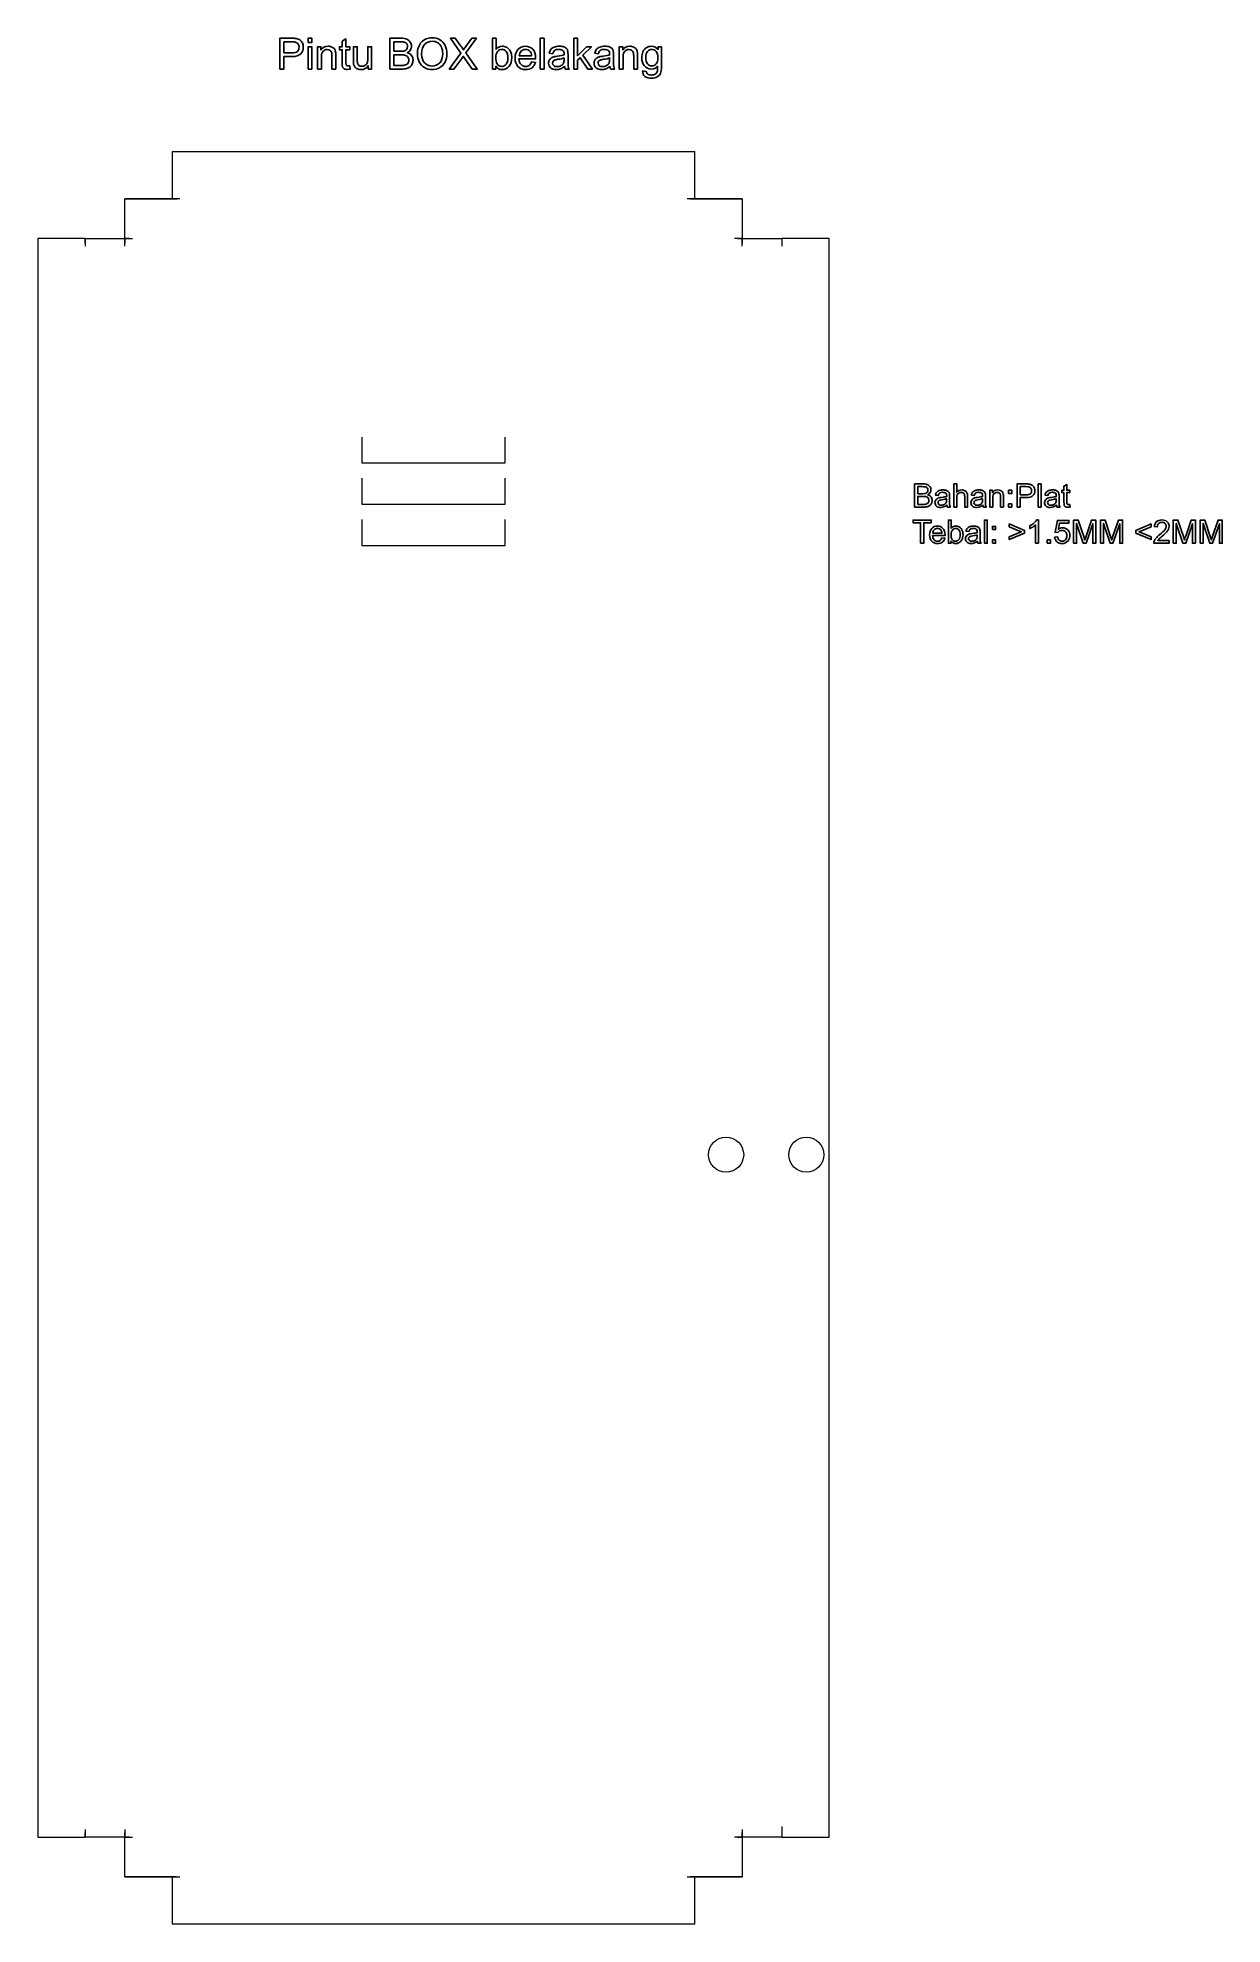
# Model space of a CAD drawing. Header units: millimetres. Extents: x -283 to 494, y -876 to 359.
import ezdxf

# ---------------------------------------------------------------- set-up
doc = ezdxf.new("R2010")
doc.units = ezdxf.units.MM
doc.header["$MEASUREMENT"] = 0
doc.layers.add('Layer 1', color=7, linetype='Continuous')

msp = doc.modelspace()

# ---------------------------------------------------------------- linework, layer by layer
at = {"layer": 'Layer 1', "color": 250, "lineweight": 20}
for centre in [(168.476, -372.1662), (220.976, -372.1662)]:
    msp.add_ellipse(centre, major_axis=(0, 11.5), ratio=1, dxfattribs=at)
at = {"layer": 'Layer 1', "color": 250}
for points, knots in [([(-123.954, 338.7942), (-123.954, 338.7942), (-123.954, 359.0013), (-123.954, 359.0013), (-123.954, 359.0013), (-116.3246, 359.0013), (-116.3246, 359.0013), (-114.984, 359.0013), (-113.9586, 358.9354), (-113.2484, 358.8084), (-112.2559, 358.6438), (-111.4233, 358.3287), (-110.7507, 357.8677), (-110.0781, 357.402), (-109.5372, 356.7529), (-109.1279, 355.9204), (-108.7187, 355.0878), (-108.5164, 354.1706), (-108.5164, 353.1687), (-108.5164, 351.4566), (-109.0621, 350.0031), (-110.158, 348.8178), (-111.2493, 347.6277), (-113.2296, 347.0351), (-116.0894, 347.0351), (-116.0894, 347.0351), (-121.2729, 347.0351), (-121.2729, 347.0351), (-121.2729, 347.0351), (-121.2729, 338.7942), (-121.2729, 338.7942), (-121.2729, 338.7942), (-123.954, 338.7942), (-123.954, 338.7942)], [0, 0, 0, 0, 0.090909091, 0.090909091, 0.090909091, 0.181818182, 0.181818182, 0.181818182, 0.272727273, 0.272727273, 0.272727273, 0.363636364, 0.363636364, 0.363636364, 0.454545455, 0.454545455, 0.454545455, 0.545454545, 0.545454545, 0.545454545, 0.636363636, 0.636363636, 0.636363636, 0.727272727, 0.727272727, 0.727272727, 0.818181818, 0.818181818, 0.818181818, 0.909090909, 0.909090909, 0.909090909, 1, 1, 1, 1]), ([(-105.4402, 356.1791), (-105.4402, 356.1791), (-105.4402, 359.0013), (-105.4402, 359.0013), (-105.4402, 359.0013), (-102.9567, 359.0013), (-102.9567, 359.0013), (-102.9567, 359.0013), (-102.9567, 356.1791), (-102.9567, 356.1791), (-102.9567, 356.1791), (-105.4402, 356.1791), (-105.4402, 356.1791)], [0, 0, 0, 0, 0.25, 0.25, 0.25, 0.5, 0.5, 0.5, 0.75, 0.75, 0.75, 1, 1, 1, 1]), ([(-78.0836, 341.0096), (-78.0836, 341.0096), (-77.7449, 338.8177), (-77.7449, 338.8177), (-78.4411, 338.6719), (-79.0667, 338.5966), (-79.6123, 338.5966), (-80.5107, 338.5966), (-81.2069, 338.7378), (-81.7054, 339.0247), (-82.1993, 339.3116), (-82.5474, 339.6832), (-82.7497, 340.1489), (-82.9519, 340.6145), (-83.0507, 341.5929), (-83.0507, 343.084), (-83.0507, 343.084), (-83.0507, 351.5224), (-83.0507, 351.5224), (-83.0507, 351.5224), (-84.8851, 351.5224), (-84.8851, 351.5224), (-84.8851, 351.5224), (-84.8851, 353.4415), (-84.8851, 353.4415), (-84.8851, 353.4415), (-83.0507, 353.4415), (-83.0507, 353.4415), (-83.0507, 353.4415), (-83.0507, 357.0634), (-83.0507, 357.0634), (-83.0507, 357.0634), (-80.5671, 358.5544), (-80.5671, 358.5544), (-80.5671, 358.5544), (-80.5671, 353.4415), (-80.5671, 353.4415), (-80.5671, 353.4415), (-78.0836, 353.4415), (-78.0836, 353.4415), (-78.0836, 353.4415), (-78.0836, 351.5224), (-78.0836, 351.5224), (-78.0836, 351.5224), (-80.5671, 351.5224), (-80.5671, 351.5224), (-80.5671, 351.5224), (-80.5671, 342.9429), (-80.5671, 342.9429), (-80.5671, 342.2326), (-80.5248, 341.7763), (-80.4354, 341.5741), (-80.3508, 341.3718), (-80.2097, 341.2119), (-80.0121, 341.0896), (-79.8146, 340.972), (-79.5323, 340.9109), (-79.1654, 340.9109), (-78.8926, 340.9109), (-78.5304, 340.9438), (-78.0836, 341.0096)], [0, 0, 0, 0, 0.05, 0.05, 0.05, 0.1, 0.1, 0.1, 0.15, 0.15, 0.15, 0.2, 0.2, 0.2, 0.25, 0.25, 0.25, 0.3, 0.3, 0.3, 0.35, 0.35, 0.35, 0.4, 0.4, 0.4, 0.45, 0.45, 0.45, 0.5, 0.5, 0.5, 0.55, 0.55, 0.55, 0.6, 0.6, 0.6, 0.65, 0.65, 0.65, 0.7, 0.7, 0.7, 0.75, 0.75, 0.75, 0.8, 0.8, 0.8, 0.85, 0.85, 0.85, 0.9, 0.9, 0.9, 0.95, 0.95, 0.95, 1, 1, 1, 1]), ([(-51.8981, 338.7942), (-51.8981, 338.7942), (-51.8981, 359.0013), (-51.8981, 359.0013), (-51.8981, 359.0013), (-44.3157, 359.0013), (-44.3157, 359.0013), (-42.7729, 359.0013), (-41.5358, 358.799), (-40.5998, 358.3898), (-39.6685, 357.9806), (-38.9394, 357.3503), (-38.4126, 356.4989), (-37.8811, 355.6523), (-37.6176, 354.7633), (-37.6176, 353.8319), (-37.6176, 352.9712), (-37.8528, 352.1574), (-38.3185, 351.3954), (-38.7842, 350.6334), (-39.4897, 350.0172), (-40.4352, 349.5469), (-39.2122, 349.1894), (-38.2715, 348.5779), (-37.6176, 347.7124), (-36.9591, 346.8516), (-36.6299, 345.8309), (-36.6299, 344.655), (-36.6299, 343.7049), (-36.8321, 342.8253), (-37.2319, 342.0115), (-37.6318, 341.1978), (-38.1256, 340.5722), (-38.7136, 340.1301), (-39.3016, 339.6926), (-40.0401, 339.3586), (-40.9243, 339.1329), (-41.8133, 338.9071), (-42.8999, 338.7942), (-44.1887, 338.7942), (-44.1887, 338.7942), (-51.8981, 338.7942), (-51.8981, 338.7942)], [0, 0, 0, 0, 0.071428571, 0.071428571, 0.071428571, 0.142857143, 0.142857143, 0.142857143, 0.214285714, 0.214285714, 0.214285714, 0.285714286, 0.285714286, 0.285714286, 0.357142857, 0.357142857, 0.357142857, 0.428571429, 0.428571429, 0.428571429, 0.5, 0.5, 0.5, 0.571428571, 0.571428571, 0.571428571, 0.642857143, 0.642857143, 0.642857143, 0.714285714, 0.714285714, 0.714285714, 0.785714286, 0.785714286, 0.785714286, 0.857142857, 0.857142857, 0.857142857, 0.928571429, 0.928571429, 0.928571429, 1, 1, 1, 1]), ([(-33.7794, 348.6296), (-33.7794, 351.9787), (-32.8763, 354.6033), (-31.0748, 356.4989), (-29.2733, 358.3945), (-26.9497, 359.34), (-24.0992, 359.34), (-22.2319, 359.34), (-20.5526, 358.8931), (-19.0521, 358.0041), (-17.5564, 357.1151), (-16.4134, 355.8733), (-15.6279, 354.2788), (-14.8423, 352.6889), (-14.4472, 350.8827), (-14.4472, 348.8648), (-14.4472, 346.8187), (-14.8612, 344.9843), (-15.689, 343.3709), (-16.5169, 341.7528), (-17.6881, 340.5299), (-19.2027, 339.702), (-20.722, 338.8695), (-22.3589, 338.4555), (-24.1133, 338.4555), (-26.0183, 338.4555), (-27.7164, 338.9165), (-29.2168, 339.8337), (-30.7126, 340.7509), (-31.8509, 342.0021), (-32.6223, 343.592), (-33.3937, 345.1771), (-33.7794, 346.8563), (-33.7794, 348.6296)], [0, 0, 0, 0, 0.090909091, 0.090909091, 0.090909091, 0.181818182, 0.181818182, 0.181818182, 0.272727273, 0.272727273, 0.272727273, 0.363636364, 0.363636364, 0.363636364, 0.454545455, 0.454545455, 0.454545455, 0.545454545, 0.545454545, 0.545454545, 0.636363636, 0.636363636, 0.636363636, 0.727272727, 0.727272727, 0.727272727, 0.818181818, 0.818181818, 0.818181818, 0.909090909, 0.909090909, 0.909090909, 1, 1, 1, 1]), ([(-13.0596, 338.7942), (-13.0596, 338.7942), (-5.2515, 349.2787), (-5.2515, 349.2787), (-5.2515, 349.2787), (-12.1283, 359.0013), (-12.1283, 359.0013), (-12.1283, 359.0013), (-8.9439, 359.0013), (-8.9439, 359.0013), (-8.9439, 359.0013), (-5.2609, 353.8319), (-5.2609, 353.8319), (-4.4942, 352.7595), (-3.9626, 351.941), (-3.6569, 351.3719), (-3.2006, 352.0774), (-2.6644, 352.83), (-2.0482, 353.625), (-2.0482, 353.625), (1.9875, 359.0013), (1.9875, 359.0013), (1.9875, 359.0013), (4.9179, 359.0013), (4.9179, 359.0013), (4.9179, 359.0013), (-2.1, 349.3963), (-2.1, 349.3963), (-2.1, 349.3963), (5.4542, 338.7942), (5.4542, 338.7942), (5.4542, 338.7942), (2.171, 338.7942), (2.171, 338.7942), (2.171, 338.7942), (-2.9278, 346.0003), (-2.9278, 346.0003), (-3.2195, 346.4095), (-3.497, 346.8187), (-3.7557, 347.2232), (-4.2072, 346.5459), (-4.5271, 346.0708), (-4.7246, 345.8027), (-4.7246, 345.8027), (-9.847, 338.7942), (-9.847, 338.7942), (-9.847, 338.7942), (-13.0596, 338.7942), (-13.0596, 338.7942)], [0, 0, 0, 0, 0.0625, 0.0625, 0.0625, 0.125, 0.125, 0.125, 0.1875, 0.1875, 0.1875, 0.25, 0.25, 0.25, 0.3125, 0.3125, 0.3125, 0.375, 0.375, 0.375, 0.4375, 0.4375, 0.4375, 0.5, 0.5, 0.5, 0.5625, 0.5625, 0.5625, 0.625, 0.625, 0.625, 0.6875, 0.6875, 0.6875, 0.75, 0.75, 0.75, 0.8125, 0.8125, 0.8125, 0.875, 0.875, 0.875, 0.9375, 0.9375, 0.9375, 1, 1, 1, 1]), ([(17.6321, 338.7942), (17.6321, 338.7942), (15.3178, 338.7942), (15.3178, 338.7942), (15.3178, 338.7942), (15.3178, 359.0013), (15.3178, 359.0013), (15.3178, 359.0013), (17.8014, 359.0013), (17.8014, 359.0013), (17.8014, 359.0013), (17.8014, 351.7905), (17.8014, 351.7905), (18.8503, 353.0982), (20.1862, 353.752), (21.8137, 353.752), (22.7121, 353.752), (23.5681, 353.5732), (24.3725, 353.211), (25.1768, 352.8489), (25.8353, 352.3362), (26.3574, 351.6823), (26.8748, 351.0238), (27.2841, 350.2336), (27.5757, 349.307), (27.872, 348.385), (28.0178, 347.3926), (28.0178, 346.3389), (28.0178, 343.8366), (27.3969, 341.8986), (26.1599, 340.5346), (24.9181, 339.1658), (23.4317, 338.4838), (21.6961, 338.4838), (19.9698, 338.4838), (18.6151, 339.2034), (17.6321, 340.6381), (17.6321, 340.6381), (17.6321, 338.7942), (17.6321, 338.7942)], [0, 0, 0, 0, 0.076923077, 0.076923077, 0.076923077, 0.153846154, 0.153846154, 0.153846154, 0.230769231, 0.230769231, 0.230769231, 0.307692308, 0.307692308, 0.307692308, 0.384615385, 0.384615385, 0.384615385, 0.461538462, 0.461538462, 0.461538462, 0.538461538, 0.538461538, 0.538461538, 0.615384615, 0.615384615, 0.615384615, 0.692307692, 0.692307692, 0.692307692, 0.769230769, 0.769230769, 0.769230769, 0.846153846, 0.846153846, 0.846153846, 0.923076923, 0.923076923, 0.923076923, 1, 1, 1, 1]), ([(46.682, 338.7942), (46.682, 338.7942), (46.682, 359.0013), (46.682, 359.0013), (46.682, 359.0013), (49.1656, 359.0013), (49.1656, 359.0013), (49.1656, 359.0013), (49.1656, 338.7942), (49.1656, 338.7942), (49.1656, 338.7942), (46.682, 338.7942), (46.682, 338.7942)], [0, 0, 0, 0, 0.25, 0.25, 0.25, 0.5, 0.5, 0.5, 0.75, 0.75, 0.75, 1, 1, 1, 1]), ([(68.7141, 338.7942), (68.7141, 338.7942), (68.7141, 359.0013), (68.7141, 359.0013), (68.7141, 359.0013), (71.1976, 359.0013), (71.1976, 359.0013), (71.1976, 359.0013), (71.1976, 347.4913), (71.1976, 347.4913), (71.1976, 347.4913), (77.0678, 353.4415), (77.0678, 353.4415), (77.0678, 353.4415), (80.2758, 353.4415), (80.2758, 353.4415), (80.2758, 353.4415), (74.6878, 347.9993), (74.6878, 347.9993), (74.6878, 347.9993), (80.8402, 338.7942), (80.8402, 338.7942), (80.8402, 338.7942), (77.7828, 338.7942), (77.7828, 338.7942), (77.7828, 338.7942), (72.9192, 346.2778), (72.9192, 346.2778), (72.9192, 346.2778), (71.1976, 344.6033), (71.1976, 344.6033), (71.1976, 344.6033), (71.1976, 338.7942), (71.1976, 338.7942), (71.1976, 338.7942), (68.7141, 338.7942), (68.7141, 338.7942)], [0, 0, 0, 0, 0.083333333, 0.083333333, 0.083333333, 0.166666667, 0.166666667, 0.166666667, 0.25, 0.25, 0.25, 0.333333333, 0.333333333, 0.333333333, 0.416666667, 0.416666667, 0.416666667, 0.5, 0.5, 0.5, 0.583333333, 0.583333333, 0.583333333, 0.666666667, 0.666666667, 0.666666667, 0.75, 0.75, 0.75, 0.833333333, 0.833333333, 0.833333333, 0.916666667, 0.916666667, 0.916666667, 1, 1, 1, 1]), ([(-121.2729, 349.4057), (-121.2729, 349.4057), (-116.0518, 349.4057), (-116.0518, 349.4057), (-114.3208, 349.4057), (-113.0979, 349.7256), (-112.3688, 350.37), (-111.6444, 351.0144), (-111.2822, 351.9175), (-111.2822, 353.0887), (-111.2822, 353.9307), (-111.4939, 354.6551), (-111.9219, 355.2572), (-112.35, 355.8592), (-112.9144, 356.259), (-113.6106, 356.4519), (-114.0621, 356.5695), (-114.8947, 356.6306), (-116.1035, 356.6306), (-116.1035, 356.6306), (-121.2729, 356.6306), (-121.2729, 356.6306), (-121.2729, 356.6306), (-121.2729, 349.4057), (-121.2729, 349.4057)], [0, 0, 0, 0, 0.125, 0.125, 0.125, 0.25, 0.25, 0.25, 0.375, 0.375, 0.375, 0.5, 0.5, 0.5, 0.625, 0.625, 0.625, 0.75, 0.75, 0.75, 0.875, 0.875, 0.875, 1, 1, 1, 1]), ([(-105.4402, 338.7942), (-105.4402, 338.7942), (-105.4402, 353.4415), (-105.4402, 353.4415), (-105.4402, 353.4415), (-102.9567, 353.4415), (-102.9567, 353.4415), (-102.9567, 353.4415), (-102.9567, 338.7942), (-102.9567, 338.7942), (-102.9567, 338.7942), (-105.4402, 338.7942), (-105.4402, 338.7942)], [0, 0, 0, 0, 0.25, 0.25, 0.25, 0.5, 0.5, 0.5, 0.75, 0.75, 0.75, 1, 1, 1, 1]), ([(-99.1702, 338.7942), (-99.1702, 338.7942), (-99.1702, 353.4415), (-99.1702, 353.4415), (-99.1702, 353.4415), (-96.9407, 353.4415), (-96.9407, 353.4415), (-96.9407, 353.4415), (-96.9407, 351.3625), (-96.9407, 351.3625), (-95.8682, 352.957), (-94.316, 353.752), (-92.2887, 353.752), (-91.4044, 353.752), (-90.5954, 353.592), (-89.8569, 353.2769), (-89.1184, 352.9617), (-88.5634, 352.5431), (-88.1965, 352.0304), (-87.8296, 351.5177), (-87.5709, 350.9062), (-87.4251, 350.2007), (-87.3357, 349.7397), (-87.2887, 348.9354), (-87.2887, 347.7877), (-87.2887, 347.7877), (-87.2887, 338.7942), (-87.2887, 338.7942), (-87.2887, 338.7942), (-89.7722, 338.7942), (-89.7722, 338.7942), (-89.7722, 338.7942), (-89.7722, 347.6936), (-89.7722, 347.6936), (-89.7722, 348.7049), (-89.8663, 349.4622), (-90.0592, 349.9608), (-90.252, 350.4594), (-90.5954, 350.8592), (-91.0846, 351.1602), (-91.5738, 351.4566), (-92.1523, 351.6071), (-92.8108, 351.6071), (-93.8645, 351.6071), (-94.7723, 351.2731), (-95.539, 350.6005), (-96.3057, 349.9326), (-96.6867, 348.6579), (-96.6867, 346.7858), (-96.6867, 346.7858), (-96.6867, 338.7942), (-96.6867, 338.7942), (-96.6867, 338.7942), (-99.1702, 338.7942), (-99.1702, 338.7942)], [0, 0, 0, 0, 0.055555556, 0.055555556, 0.055555556, 0.111111111, 0.111111111, 0.111111111, 0.166666667, 0.166666667, 0.166666667, 0.222222222, 0.222222222, 0.222222222, 0.277777778, 0.277777778, 0.277777778, 0.333333333, 0.333333333, 0.333333333, 0.388888889, 0.388888889, 0.388888889, 0.444444444, 0.444444444, 0.444444444, 0.5, 0.5, 0.5, 0.555555556, 0.555555556, 0.555555556, 0.611111111, 0.611111111, 0.611111111, 0.666666667, 0.666666667, 0.666666667, 0.722222222, 0.722222222, 0.722222222, 0.777777778, 0.777777778, 0.777777778, 0.833333333, 0.833333333, 0.833333333, 0.888888889, 0.888888889, 0.888888889, 0.944444444, 0.944444444, 0.944444444, 1, 1, 1, 1]), ([(-66.0656, 338.7942), (-66.0656, 338.7942), (-66.0656, 340.972), (-66.0656, 340.972), (-67.2039, 339.3116), (-68.7467, 338.4838), (-70.6988, 338.4838), (-71.5595, 338.4838), (-72.3639, 338.6484), (-73.1118, 338.9776), (-73.8596, 339.3116), (-74.4147, 339.7255), (-74.7769, 340.2241), (-75.139, 340.7274), (-75.393, 341.3389), (-75.5389, 342.0633), (-75.6376, 342.5525), (-75.6894, 343.3239), (-75.6894, 344.3775), (-75.6894, 344.3775), (-75.6894, 353.4415), (-75.6894, 353.4415), (-75.6894, 353.4415), (-73.2058, 353.4415), (-73.2058, 353.4415), (-73.2058, 353.4415), (-73.2058, 345.337), (-73.2058, 345.337), (-73.2058, 344.0435), (-73.1541, 343.1686), (-73.0553, 342.7218), (-72.9001, 342.068), (-72.5708, 341.56), (-72.0628, 341.1884), (-71.5595, 340.8168), (-70.9386, 340.6286), (-70.1955, 340.6286), (-69.4523, 340.6286), (-68.7561, 340.8168), (-68.107, 341.1978), (-67.4579, 341.5788), (-66.9969, 342.1009), (-66.7241, 342.7547), (-66.456, 343.4085), (-66.3196, 344.3634), (-66.3196, 345.6099), (-66.3196, 345.6099), (-66.3196, 353.4415), (-66.3196, 353.4415), (-66.3196, 353.4415), (-63.8361, 353.4415), (-63.8361, 353.4415), (-63.8361, 353.4415), (-63.8361, 338.7942), (-63.8361, 338.7942), (-63.8361, 338.7942), (-66.0656, 338.7942), (-66.0656, 338.7942)], [0, 0, 0, 0, 0.052631579, 0.052631579, 0.052631579, 0.105263158, 0.105263158, 0.105263158, 0.157894737, 0.157894737, 0.157894737, 0.210526316, 0.210526316, 0.210526316, 0.263157895, 0.263157895, 0.263157895, 0.315789474, 0.315789474, 0.315789474, 0.368421053, 0.368421053, 0.368421053, 0.421052632, 0.421052632, 0.421052632, 0.473684211, 0.473684211, 0.473684211, 0.526315789, 0.526315789, 0.526315789, 0.578947368, 0.578947368, 0.578947368, 0.631578947, 0.631578947, 0.631578947, 0.684210526, 0.684210526, 0.684210526, 0.736842105, 0.736842105, 0.736842105, 0.789473684, 0.789473684, 0.789473684, 0.842105263, 0.842105263, 0.842105263, 0.894736842, 0.894736842, 0.894736842, 0.947368421, 0.947368421, 0.947368421, 1, 1, 1, 1]), ([(-49.217, 350.5064), (-49.217, 350.5064), (-44.8472, 350.5064), (-44.8472, 350.5064), (-43.6619, 350.5064), (-42.8105, 350.5864), (-42.2978, 350.7416), (-41.6158, 350.9439), (-41.1031, 351.2825), (-40.7597, 351.7529), (-40.4163, 352.2233), (-40.2423, 352.8112), (-40.2423, 353.5215), (-40.2423, 354.1941), (-40.4022, 354.7868), (-40.7268, 355.2948), (-41.0466, 355.8075), (-41.5076, 356.1603), (-42.105, 356.3484), (-42.7023, 356.5366), (-43.7278, 356.6306), (-45.1765, 356.6306), (-45.1765, 356.6306), (-49.217, 356.6306), (-49.217, 356.6306), (-49.217, 356.6306), (-49.217, 350.5064), (-49.217, 350.5064)], [0, 0, 0, 0, 0.111111111, 0.111111111, 0.111111111, 0.222222222, 0.222222222, 0.222222222, 0.333333333, 0.333333333, 0.333333333, 0.444444444, 0.444444444, 0.444444444, 0.555555556, 0.555555556, 0.555555556, 0.666666667, 0.666666667, 0.666666667, 0.777777778, 0.777777778, 0.777777778, 0.888888889, 0.888888889, 0.888888889, 1, 1, 1, 1]), ([(-49.217, 341.1649), (-49.217, 341.1649), (-44.184, 341.1649), (-44.184, 341.1649), (-43.3185, 341.1649), (-42.7118, 341.1978), (-42.359, 341.2636), (-41.7475, 341.3718), (-41.2301, 341.5553), (-40.8162, 341.814), (-40.4022, 342.0727), (-40.0636, 342.449), (-39.7955, 342.9429), (-39.5273, 343.4368), (-39.3956, 344.0059), (-39.3956, 344.6503), (-39.3956, 345.4076), (-39.5885, 346.0614), (-39.9789, 346.6212), (-40.3646, 347.1809), (-40.9008, 347.5713), (-41.5876, 347.7971), (-42.2696, 348.0229), (-43.2574, 348.1357), (-44.5415, 348.1357), (-44.5415, 348.1357), (-49.217, 348.1357), (-49.217, 348.1357), (-49.217, 348.1357), (-49.217, 341.1649), (-49.217, 341.1649)], [0, 0, 0, 0, 0.1, 0.1, 0.1, 0.2, 0.2, 0.2, 0.3, 0.3, 0.3, 0.4, 0.4, 0.4, 0.5, 0.5, 0.5, 0.6, 0.6, 0.6, 0.7, 0.7, 0.7, 0.8, 0.8, 0.8, 0.9, 0.9, 0.9, 1, 1, 1, 1]), ([(-31.0137, 348.5826), (-31.0137, 346.1508), (-30.3598, 344.2364), (-29.0522, 342.8394), (-27.7446, 341.4424), (-26.103, 340.7415), (-24.1274, 340.7415), (-22.1143, 340.7415), (-20.4633, 341.4471), (-19.1603, 342.8582), (-17.8621, 344.2693), (-17.213, 346.2731), (-17.213, 348.8695), (-17.213, 350.5111), (-17.4905, 351.9457), (-18.0456, 353.1687), (-18.6006, 354.3917), (-19.4143, 355.3418), (-20.4821, 356.0144), (-21.5545, 356.6871), (-22.754, 357.0257), (-24.0851, 357.0257), (-25.976, 357.0257), (-27.6035, 356.3766), (-28.9675, 355.0784), (-30.3316, 353.7802), (-31.0137, 351.6165), (-31.0137, 348.5826)], [0, 0, 0, 0, 0.111111111, 0.111111111, 0.111111111, 0.222222222, 0.222222222, 0.222222222, 0.333333333, 0.333333333, 0.333333333, 0.444444444, 0.444444444, 0.444444444, 0.555555556, 0.555555556, 0.555555556, 0.666666667, 0.666666667, 0.666666667, 0.777777778, 0.777777778, 0.777777778, 0.888888889, 0.888888889, 0.888888889, 1, 1, 1, 1]), ([(17.6038, 346.226), (17.6038, 344.4763), (17.8437, 343.211), (18.3188, 342.4302), (19.0996, 341.1555), (20.1532, 340.5158), (21.4844, 340.5158), (22.5709, 340.5158), (23.507, 340.9861), (24.2925, 341.9269), (25.0827, 342.8676), (25.4778, 344.2693), (25.4778, 346.132), (25.4778, 348.0417), (25.1015, 349.4481), (24.3442, 350.3559), (23.5869, 351.2637), (22.6697, 351.72), (21.5973, 351.72), (20.5107, 351.72), (19.5747, 351.2496), (18.7892, 350.3089), (17.999, 349.3681), (17.6038, 348.0087), (17.6038, 346.226)], [0, 0, 0, 0, 0.125, 0.125, 0.125, 0.25, 0.25, 0.25, 0.375, 0.375, 0.375, 0.5, 0.5, 0.5, 0.625, 0.625, 0.625, 0.75, 0.75, 0.75, 0.875, 0.875, 0.875, 1, 1, 1, 1]), ([(41.0329, 343.5355), (41.0329, 343.5355), (43.6011, 343.1969), (43.6011, 343.1969), (43.2013, 341.7058), (42.4534, 340.544), (41.3622, 339.7208), (40.2709, 338.8977), (38.8786, 338.4838), (37.1806, 338.4838), (35.0451, 338.4838), (33.3518, 339.1423), (32.1006, 340.4593), (30.8494, 341.7716), (30.2238, 343.6202), (30.2238, 345.9956), (30.2238, 348.4509), (30.8541, 350.3606), (32.1194, 351.7153), (33.3847, 353.0746), (35.0263, 353.752), (37.0442, 353.752), (38.9962, 353.752), (40.5908, 353.0887), (41.8278, 351.7576), (43.0649, 350.4265), (43.6858, 348.5544), (43.6858, 346.1414), (43.6858, 345.9956), (43.6811, 345.7745), (43.6717, 345.4829), (43.6717, 345.4829), (32.7638, 345.4829), (32.7638, 345.4829), (32.8579, 343.8789), (33.3094, 342.6465), (34.1279, 341.7952), (34.9416, 340.9438), (35.9623, 340.5158), (37.1806, 340.5158), (38.0884, 340.5158), (38.8645, 340.7556), (39.5042, 341.2354), (40.1486, 341.7152), (40.6566, 342.4819), (41.0329, 343.5355)], [0, 0, 0, 0, 0.066666667, 0.066666667, 0.066666667, 0.133333333, 0.133333333, 0.133333333, 0.2, 0.2, 0.2, 0.266666667, 0.266666667, 0.266666667, 0.333333333, 0.333333333, 0.333333333, 0.4, 0.4, 0.4, 0.466666667, 0.466666667, 0.466666667, 0.533333333, 0.533333333, 0.533333333, 0.6, 0.6, 0.6, 0.666666667, 0.666666667, 0.666666667, 0.733333333, 0.733333333, 0.733333333, 0.8, 0.8, 0.8, 0.866666667, 0.866666667, 0.866666667, 0.933333333, 0.933333333, 0.933333333, 1, 1, 1, 1]), ([(32.9049, 347.5149), (32.9049, 347.5149), (41.0611, 347.5149), (41.0611, 347.5149), (40.953, 348.7472), (40.6378, 349.6692), (40.1251, 350.2853), (39.3396, 351.2402), (38.3142, 351.72), (37.0583, 351.72), (35.92, 351.72), (34.9652, 351.339), (34.189, 350.577), (33.4176, 349.815), (32.9896, 348.7943), (32.9049, 347.5149)], [0, 0, 0, 0, 0.2, 0.2, 0.2, 0.4, 0.4, 0.4, 0.6, 0.6, 0.6, 0.8, 0.8, 0.8, 1, 1, 1, 1]), ([(62.5758, 340.6286), (61.6539, 339.8431), (60.7649, 339.2928), (59.9135, 338.9682), (59.0621, 338.6437), (58.1496, 338.4838), (57.1712, 338.4838), (55.5626, 338.4838), (54.3255, 338.8742), (53.46, 339.6597), (52.5945, 340.4405), (52.1618, 341.4424), (52.1618, 342.6606), (52.1618, 343.3756), (52.3264, 344.0294), (52.651, 344.6221), (52.9802, 345.2148), (53.4083, 345.6851), (53.9351, 346.0426), (54.4666, 346.4001), (55.0593, 346.6729), (55.7225, 346.8563), (56.2117, 346.9833), (56.9502, 347.1056), (57.9332, 347.2279), (59.937, 347.4631), (61.4187, 347.75), (62.3641, 348.0793), (62.3735, 348.418), (62.3782, 348.6343), (62.3782, 348.7237), (62.3782, 349.7303), (62.1431, 350.4406), (61.6727, 350.8545), (61.0377, 351.4142), (60.0922, 351.6917), (58.8411, 351.6917), (57.6698, 351.6917), (56.8044, 351.4848), (56.2493, 351.0756), (55.6896, 350.6663), (55.2804, 349.942), (55.0122, 348.8977), (55.0122, 348.8977), (52.5851, 349.2364), (52.5851, 349.2364), (52.8062, 350.2759), (53.1684, 351.1179), (53.6764, 351.7576), (54.1844, 352.3973), (54.9182, 352.8865), (55.8777, 353.2346), (56.8326, 353.5779), (57.9474, 353.752), (59.2079, 353.752), (60.4591, 353.752), (61.4798, 353.6062), (62.2653, 353.3098), (63.0462, 353.0135), (63.6247, 352.6466), (63.9916, 352.1997), (64.3585, 351.7529), (64.6172, 351.1884), (64.7677, 350.5064), (64.8477, 350.0831), (64.89, 349.3211), (64.89, 348.2251), (64.89, 348.2251), (64.89, 344.9325), (64.89, 344.9325), (64.89, 342.6324), (64.9418, 341.179), (65.0452, 340.5628), (65.144, 339.9466), (65.351, 339.3586), (65.652, 338.7942), (65.652, 338.7942), (63.0556, 338.7942), (63.0556, 338.7942), (62.8063, 339.3163), (62.6463, 339.9278), (62.5758, 340.6286)], [0, 0, 0, 0, 0.037037037, 0.037037037, 0.037037037, 0.074074074, 0.074074074, 0.074074074, 0.111111111, 0.111111111, 0.111111111, 0.148148148, 0.148148148, 0.148148148, 0.185185185, 0.185185185, 0.185185185, 0.222222222, 0.222222222, 0.222222222, 0.259259259, 0.259259259, 0.259259259, 0.296296296, 0.296296296, 0.296296296, 0.333333333, 0.333333333, 0.333333333, 0.37037037, 0.37037037, 0.37037037, 0.407407407, 0.407407407, 0.407407407, 0.444444444, 0.444444444, 0.444444444, 0.481481481, 0.481481481, 0.481481481, 0.518518519, 0.518518519, 0.518518519, 0.555555556, 0.555555556, 0.555555556, 0.592592593, 0.592592593, 0.592592593, 0.62962963, 0.62962963, 0.62962963, 0.666666667, 0.666666667, 0.666666667, 0.703703704, 0.703703704, 0.703703704, 0.740740741, 0.740740741, 0.740740741, 0.777777778, 0.777777778, 0.777777778, 0.814814815, 0.814814815, 0.814814815, 0.851851852, 0.851851852, 0.851851852, 0.888888889, 0.888888889, 0.888888889, 0.925925926, 0.925925926, 0.925925926, 0.962962963, 0.962962963, 0.962962963, 1, 1, 1, 1]), ([(62.3782, 346.132), (61.4751, 345.7651), (60.1205, 345.4546), (58.3142, 345.2006), (57.2888, 345.0548), (56.5645, 344.8902), (56.1411, 344.7068), (55.7178, 344.5233), (55.3932, 344.2552), (55.1628, 343.9071), (54.9323, 343.5543), (54.8147, 343.1639), (54.8147, 342.7312), (54.8147, 342.0774), (55.064, 341.527), (55.5673, 341.0896), (56.0706, 340.6522), (56.8044, 340.4311), (57.7686, 340.4311), (58.7235, 340.4311), (59.5748, 340.6381), (60.3227, 341.0567), (61.0659, 341.4706), (61.6162, 342.0398), (61.9643, 342.7594), (62.2324, 343.3192), (62.3641, 344.1423), (62.3641, 345.2289), (62.3641, 345.2289), (62.3782, 346.132), (62.3782, 346.132)], [0, 0, 0, 0, 0.1, 0.1, 0.1, 0.2, 0.2, 0.2, 0.3, 0.3, 0.3, 0.4, 0.4, 0.4, 0.5, 0.5, 0.5, 0.6, 0.6, 0.6, 0.7, 0.7, 0.7, 0.8, 0.8, 0.8, 0.9, 0.9, 0.9, 1, 1, 1, 1]), ([(92.3831, 340.6286), (91.4612, 339.8431), (90.5722, 339.2928), (89.7208, 338.9682), (88.8694, 338.6437), (87.9569, 338.4838), (86.9785, 338.4838), (85.3699, 338.4838), (84.1328, 338.8742), (83.2673, 339.6597), (82.4018, 340.4405), (81.9691, 341.4424), (81.9691, 342.6606), (81.9691, 343.3756), (82.1337, 344.0294), (82.4583, 344.6221), (82.7875, 345.2148), (83.2156, 345.6851), (83.7424, 346.0426), (84.2739, 346.4001), (84.8666, 346.6729), (85.5298, 346.8563), (86.019, 346.9833), (86.7575, 347.1056), (87.7405, 347.2279), (89.7443, 347.4631), (91.226, 347.75), (92.1714, 348.0793), (92.1808, 348.418), (92.1855, 348.6343), (92.1855, 348.7237), (92.1855, 349.7303), (91.9504, 350.4406), (91.48, 350.8545), (90.845, 351.4142), (89.8995, 351.6917), (88.6484, 351.6917), (87.4771, 351.6917), (86.6117, 351.4848), (86.0566, 351.0756), (85.4969, 350.6663), (85.0877, 349.942), (84.8195, 348.8977), (84.8195, 348.8977), (82.3924, 349.2364), (82.3924, 349.2364), (82.6135, 350.2759), (82.9757, 351.1179), (83.4837, 351.7576), (83.9917, 352.3973), (84.7255, 352.8865), (85.685, 353.2346), (86.6399, 353.5779), (87.7547, 353.752), (89.0152, 353.752), (90.2664, 353.752), (91.2871, 353.6062), (92.0726, 353.3098), (92.8535, 353.0135), (93.432, 352.6466), (93.7989, 352.1997), (94.1658, 351.7529), (94.4245, 351.1884), (94.575, 350.5064), (94.655, 350.0831), (94.6973, 349.3211), (94.6973, 348.2251), (94.6973, 348.2251), (94.6973, 344.9325), (94.6973, 344.9325), (94.6973, 342.6324), (94.7491, 341.179), (94.8525, 340.5628), (94.9513, 339.9466), (95.1583, 339.3586), (95.4593, 338.7942), (95.4593, 338.7942), (92.8629, 338.7942), (92.8629, 338.7942), (92.6136, 339.3163), (92.4536, 339.9278), (92.3831, 340.6286)], [0, 0, 0, 0, 0.037037037, 0.037037037, 0.037037037, 0.074074074, 0.074074074, 0.074074074, 0.111111111, 0.111111111, 0.111111111, 0.148148148, 0.148148148, 0.148148148, 0.185185185, 0.185185185, 0.185185185, 0.222222222, 0.222222222, 0.222222222, 0.259259259, 0.259259259, 0.259259259, 0.296296296, 0.296296296, 0.296296296, 0.333333333, 0.333333333, 0.333333333, 0.37037037, 0.37037037, 0.37037037, 0.407407407, 0.407407407, 0.407407407, 0.444444444, 0.444444444, 0.444444444, 0.481481481, 0.481481481, 0.481481481, 0.518518519, 0.518518519, 0.518518519, 0.555555556, 0.555555556, 0.555555556, 0.592592593, 0.592592593, 0.592592593, 0.62962963, 0.62962963, 0.62962963, 0.666666667, 0.666666667, 0.666666667, 0.703703704, 0.703703704, 0.703703704, 0.740740741, 0.740740741, 0.740740741, 0.777777778, 0.777777778, 0.777777778, 0.814814815, 0.814814815, 0.814814815, 0.851851852, 0.851851852, 0.851851852, 0.888888889, 0.888888889, 0.888888889, 0.925925926, 0.925925926, 0.925925926, 0.962962963, 0.962962963, 0.962962963, 1, 1, 1, 1]), ([(92.1855, 346.132), (91.2824, 345.7651), (89.9278, 345.4546), (88.1215, 345.2006), (87.0961, 345.0548), (86.3718, 344.8902), (85.9484, 344.7068), (85.5251, 344.5233), (85.2005, 344.2552), (84.9701, 343.9071), (84.7396, 343.5543), (84.622, 343.1639), (84.622, 342.7312), (84.622, 342.0774), (84.8713, 341.527), (85.3746, 341.0896), (85.8779, 340.6522), (86.6117, 340.4311), (87.5759, 340.4311), (88.5308, 340.4311), (89.3821, 340.6381), (90.13, 341.0567), (90.8732, 341.4706), (91.4235, 342.0398), (91.7716, 342.7594), (92.0397, 343.3192), (92.1714, 344.1423), (92.1714, 345.2289), (92.1714, 345.2289), (92.1855, 346.132), (92.1855, 346.132)], [0, 0, 0, 0, 0.1, 0.1, 0.1, 0.2, 0.2, 0.2, 0.3, 0.3, 0.3, 0.4, 0.4, 0.4, 0.5, 0.5, 0.5, 0.6, 0.6, 0.6, 0.7, 0.7, 0.7, 0.8, 0.8, 0.8, 0.9, 0.9, 0.9, 1, 1, 1, 1]), ([(98.512, 338.7942), (98.512, 338.7942), (98.512, 353.4415), (98.512, 353.4415), (98.512, 353.4415), (100.7415, 353.4415), (100.7415, 353.4415), (100.7415, 353.4415), (100.7415, 351.3625), (100.7415, 351.3625), (101.814, 352.957), (103.3662, 353.752), (105.3935, 353.752), (106.2778, 353.752), (107.0868, 353.592), (107.8253, 353.2769), (108.5638, 352.9617), (109.1188, 352.5431), (109.4857, 352.0304), (109.8526, 351.5177), (110.1113, 350.9062), (110.2571, 350.2007), (110.3465, 349.7397), (110.3935, 348.9354), (110.3935, 347.7877), (110.3935, 347.7877), (110.3935, 338.7942), (110.3935, 338.7942), (110.3935, 338.7942), (107.91, 338.7942), (107.91, 338.7942), (107.91, 338.7942), (107.91, 347.6936), (107.91, 347.6936), (107.91, 348.7049), (107.8159, 349.4622), (107.623, 349.9608), (107.4302, 350.4594), (107.0868, 350.8592), (106.5976, 351.1602), (106.1084, 351.4566), (105.5299, 351.6071), (104.8714, 351.6071), (103.8177, 351.6071), (102.9099, 351.2731), (102.1432, 350.6005), (101.3765, 349.9326), (100.9955, 348.6579), (100.9955, 346.7858), (100.9955, 346.7858), (100.9955, 338.7942), (100.9955, 338.7942), (100.9955, 338.7942), (98.512, 338.7942), (98.512, 338.7942)], [0, 0, 0, 0, 0.055555556, 0.055555556, 0.055555556, 0.111111111, 0.111111111, 0.111111111, 0.166666667, 0.166666667, 0.166666667, 0.222222222, 0.222222222, 0.222222222, 0.277777778, 0.277777778, 0.277777778, 0.333333333, 0.333333333, 0.333333333, 0.388888889, 0.388888889, 0.388888889, 0.444444444, 0.444444444, 0.444444444, 0.5, 0.5, 0.5, 0.555555556, 0.555555556, 0.555555556, 0.611111111, 0.611111111, 0.611111111, 0.666666667, 0.666666667, 0.666666667, 0.722222222, 0.722222222, 0.722222222, 0.777777778, 0.777777778, 0.777777778, 0.833333333, 0.833333333, 0.833333333, 0.888888889, 0.888888889, 0.888888889, 0.944444444, 0.944444444, 0.944444444, 1, 1, 1, 1]), ([(113.7519, 337.5806), (113.7519, 337.5806), (116.1508, 337.242), (116.1508, 337.242), (116.2496, 336.4988), (116.5318, 335.9579), (116.9928, 335.6145), (117.6089, 335.1582), (118.4509, 334.9278), (119.5186, 334.9278), (120.6663, 334.9278), (121.5553, 335.1582), (122.1809, 335.6145), (122.8065, 336.0708), (123.2299, 336.7152), (123.4509, 337.5383), (123.5779, 338.0416), (123.6391, 339.0999), (123.6297, 340.7133), (122.5431, 339.4339), (121.1932, 338.7942), (119.5751, 338.7942), (117.5619, 338.7942), (116.0003, 339.5186), (114.8996, 340.972), (113.7942, 342.4208), (113.2439, 344.1611), (113.2439, 346.1884), (113.2439, 347.5854), (113.4979, 348.8742), (114.0012, 350.0549), (114.5045, 351.2355), (115.2383, 352.1433), (116.1978, 352.7877), (117.1574, 353.4321), (118.2863, 353.752), (119.5845, 353.752), (121.3108, 353.752), (122.736, 353.0464), (123.8555, 351.6353), (123.8555, 351.6353), (123.8555, 353.4415), (123.8555, 353.4415), (123.8555, 353.4415), (126.1415, 353.4415), (126.1415, 353.4415), (126.1415, 353.4415), (126.1415, 340.7933), (126.1415, 340.7933), (126.1415, 338.512), (125.911, 336.8986), (125.4453, 335.9485), (124.9843, 334.9983), (124.2459, 334.2457), (123.244, 333.6954), (122.2374, 333.1451), (121.0003, 332.8675), (119.5328, 332.8675), (117.7877, 332.8675), (116.3813, 333.2579), (115.3088, 334.0435), (114.2317, 334.8243), (113.7143, 336.0049), (113.7519, 337.5806)], [0, 0, 0, 0, 0.047619048, 0.047619048, 0.047619048, 0.095238095, 0.095238095, 0.095238095, 0.142857143, 0.142857143, 0.142857143, 0.19047619, 0.19047619, 0.19047619, 0.238095238, 0.238095238, 0.238095238, 0.285714286, 0.285714286, 0.285714286, 0.333333333, 0.333333333, 0.333333333, 0.380952381, 0.380952381, 0.380952381, 0.428571429, 0.428571429, 0.428571429, 0.476190476, 0.476190476, 0.476190476, 0.523809524, 0.523809524, 0.523809524, 0.571428571, 0.571428571, 0.571428571, 0.619047619, 0.619047619, 0.619047619, 0.666666667, 0.666666667, 0.666666667, 0.714285714, 0.714285714, 0.714285714, 0.761904762, 0.761904762, 0.761904762, 0.80952381, 0.80952381, 0.80952381, 0.857142857, 0.857142857, 0.857142857, 0.904761905, 0.904761905, 0.904761905, 0.952380952, 0.952380952, 0.952380952, 1, 1, 1, 1]), ([(115.7839, 346.3672), (115.7839, 344.4528), (116.1649, 343.0558), (116.9269, 342.1762), (117.6936, 341.2966), (118.6485, 340.8544), (119.7962, 340.8544), (120.9392, 340.8544), (121.894, 341.2919), (122.6701, 342.1668), (123.4415, 343.0416), (123.8272, 344.4151), (123.8272, 346.2872), (123.8272, 348.0746), (123.4274, 349.4246), (122.6325, 350.3324), (121.8376, 351.2402), (120.878, 351.6917), (119.7585, 351.6917), (118.6532, 351.6917), (117.7171, 351.2449), (116.941, 350.3512), (116.1696, 349.4575), (115.7839, 348.131), (115.7839, 346.3672)], [0, 0, 0, 0, 0.125, 0.125, 0.125, 0.25, 0.25, 0.25, 0.375, 0.375, 0.375, 0.5, 0.5, 0.5, 0.625, 0.625, 0.625, 0.75, 0.75, 0.75, 0.875, 0.875, 0.875, 1, 1, 1, 1]), ([(291.977, 51.9587), (291.977, 51.9587), (291.977, 67.1141), (291.977, 67.1141), (291.977, 67.1141), (297.6638, 67.1141), (297.6638, 67.1141), (298.8209, 67.1141), (299.7487, 66.9624), (300.4507, 66.6554), (301.1492, 66.3485), (301.696, 65.8758), (302.0911, 65.2373), (302.4898, 64.6023), (302.6873, 63.9355), (302.6873, 63.237), (302.6873, 62.5914), (302.5109, 61.9811), (302.1617, 61.4096), (301.8124, 60.8381), (301.2833, 60.376), (300.5742, 60.0232), (301.4914, 59.7551), (302.197, 59.2965), (302.6873, 58.6474), (303.1812, 58.0018), (303.4282, 57.2363), (303.4282, 56.3543), (303.4282, 55.6417), (303.2765, 54.982), (302.9766, 54.3717), (302.6767, 53.7614), (302.3063, 53.2922), (301.8653, 52.9606), (301.4244, 52.6325), (300.8705, 52.382), (300.2073, 52.2127), (299.5405, 52.0434), (298.7256, 51.9587), (297.759, 51.9587), (297.759, 51.9587), (291.977, 51.9587), (291.977, 51.9587)], [0, 0, 0, 0, 0.071428571, 0.071428571, 0.071428571, 0.142857143, 0.142857143, 0.142857143, 0.214285714, 0.214285714, 0.214285714, 0.285714286, 0.285714286, 0.285714286, 0.357142857, 0.357142857, 0.357142857, 0.428571429, 0.428571429, 0.428571429, 0.5, 0.5, 0.5, 0.571428571, 0.571428571, 0.571428571, 0.642857143, 0.642857143, 0.642857143, 0.714285714, 0.714285714, 0.714285714, 0.785714286, 0.785714286, 0.785714286, 0.857142857, 0.857142857, 0.857142857, 0.928571429, 0.928571429, 0.928571429, 1, 1, 1, 1]), ([(293.9878, 60.7429), (293.9878, 60.7429), (297.2651, 60.7429), (297.2651, 60.7429), (298.1541, 60.7429), (298.7926, 60.8029), (299.1772, 60.9193), (299.6887, 61.071), (300.0732, 61.325), (300.3308, 61.6777), (300.5883, 62.0305), (300.7188, 62.4715), (300.7188, 63.0042), (300.7188, 63.5087), (300.5989, 63.9532), (300.3555, 64.3342), (300.1156, 64.7187), (299.7698, 64.9833), (299.3218, 65.1244), (298.8738, 65.2655), (298.1047, 65.3361), (297.0182, 65.3361), (297.0182, 65.3361), (293.9878, 65.3361), (293.9878, 65.3361), (293.9878, 65.3361), (293.9878, 60.7429), (293.9878, 60.7429)], [0, 0, 0, 0, 0.111111111, 0.111111111, 0.111111111, 0.222222222, 0.222222222, 0.222222222, 0.333333333, 0.333333333, 0.333333333, 0.444444444, 0.444444444, 0.444444444, 0.555555556, 0.555555556, 0.555555556, 0.666666667, 0.666666667, 0.666666667, 0.777777778, 0.777777778, 0.777777778, 0.888888889, 0.888888889, 0.888888889, 1, 1, 1, 1]), ([(313.1225, 53.3345), (312.4311, 52.7454), (311.7643, 52.3326), (311.1258, 52.0892), (310.4873, 51.8458), (309.8029, 51.7259), (309.0691, 51.7259), (307.8626, 51.7259), (306.9348, 52.0187), (306.2857, 52.6078), (305.6366, 53.1934), (305.312, 53.9448), (305.312, 54.8585), (305.312, 55.3948), (305.4355, 55.8851), (305.6789, 56.3296), (305.9258, 56.7741), (306.2469, 57.1269), (306.642, 57.395), (307.0406, 57.6631), (307.4851, 57.8677), (307.9825, 58.0053), (308.3494, 58.1006), (308.9033, 58.1923), (309.6406, 58.284), (311.1434, 58.4604), (312.2547, 58.6756), (312.9638, 58.9225), (312.9708, 59.1765), (312.9743, 59.3388), (312.9743, 59.4059), (312.9743, 60.1608), (312.798, 60.6935), (312.4452, 61.0039), (311.9689, 61.4237), (311.2598, 61.6319), (310.3215, 61.6319), (309.443, 61.6319), (308.7939, 61.4767), (308.3776, 61.1697), (307.9578, 60.8628), (307.6509, 60.3195), (307.4498, 59.5364), (307.4498, 59.5364), (305.6295, 59.7904), (305.6295, 59.7904), (305.7953, 60.57), (306.0669, 61.2015), (306.4479, 61.6813), (306.8289, 62.161), (307.3793, 62.5279), (308.099, 62.789), (308.8151, 63.0465), (309.6512, 63.1771), (310.5966, 63.1771), (311.535, 63.1771), (312.3005, 63.0677), (312.8897, 62.8454), (313.4753, 62.6232), (313.9092, 62.348), (314.1844, 62.0129), (314.4595, 61.6777), (314.6536, 61.2544), (314.7665, 60.7429), (314.8264, 60.4254), (314.8582, 59.8539), (314.8582, 59.0319), (314.8582, 59.0319), (314.8582, 56.5625), (314.8582, 56.5625), (314.8582, 54.8374), (314.897, 53.7473), (314.9746, 53.2851), (315.0487, 52.823), (315.2039, 52.382), (315.4297, 51.9587), (315.4297, 51.9587), (313.4823, 51.9587), (313.4823, 51.9587), (313.2954, 52.3503), (313.1754, 52.8089), (313.1225, 53.3345)], [0, 0, 0, 0, 0.037037037, 0.037037037, 0.037037037, 0.074074074, 0.074074074, 0.074074074, 0.111111111, 0.111111111, 0.111111111, 0.148148148, 0.148148148, 0.148148148, 0.185185185, 0.185185185, 0.185185185, 0.222222222, 0.222222222, 0.222222222, 0.259259259, 0.259259259, 0.259259259, 0.296296296, 0.296296296, 0.296296296, 0.333333333, 0.333333333, 0.333333333, 0.37037037, 0.37037037, 0.37037037, 0.407407407, 0.407407407, 0.407407407, 0.444444444, 0.444444444, 0.444444444, 0.481481481, 0.481481481, 0.481481481, 0.518518519, 0.518518519, 0.518518519, 0.555555556, 0.555555556, 0.555555556, 0.592592593, 0.592592593, 0.592592593, 0.62962963, 0.62962963, 0.62962963, 0.666666667, 0.666666667, 0.666666667, 0.703703704, 0.703703704, 0.703703704, 0.740740741, 0.740740741, 0.740740741, 0.777777778, 0.777777778, 0.777777778, 0.814814815, 0.814814815, 0.814814815, 0.851851852, 0.851851852, 0.851851852, 0.888888889, 0.888888889, 0.888888889, 0.925925926, 0.925925926, 0.925925926, 0.962962963, 0.962962963, 0.962962963, 1, 1, 1, 1]), ([(317.7192, 51.9587), (317.7192, 51.9587), (317.7192, 67.1141), (317.7192, 67.1141), (317.7192, 67.1141), (319.5819, 67.1141), (319.5819, 67.1141), (319.5819, 67.1141), (319.5819, 61.6601), (319.5819, 61.6601), (320.4462, 62.6726), (321.5363, 63.1771), (322.8557, 63.1771), (323.6635, 63.1771), (324.3655, 63.0183), (324.9653, 62.6973), (325.5615, 62.3762), (325.9883, 61.9353), (326.2459, 61.3708), (326.5034, 60.8064), (326.6304, 59.9844), (326.6304, 58.912), (326.6304, 58.912), (326.6304, 51.9587), (326.6304, 51.9587), (326.6304, 51.9587), (324.7677, 51.9587), (324.7677, 51.9587), (324.7677, 51.9587), (324.7677, 58.9049), (324.7677, 58.9049), (324.7677, 59.8327), (324.5666, 60.51), (324.168, 60.9334), (323.7658, 61.3567), (323.2014, 61.5684), (322.4676, 61.5684), (321.9208, 61.5684), (321.4057, 61.4273), (320.9224, 61.1415), (320.4391, 60.8558), (320.0969, 60.4677), (319.8888, 59.9774), (319.6842, 59.4905), (319.5819, 58.8167), (319.5819, 57.9559), (319.5819, 57.9559), (319.5819, 51.9587), (319.5819, 51.9587), (319.5819, 51.9587), (317.7192, 51.9587), (317.7192, 51.9587)], [0, 0, 0, 0, 0.058823529, 0.058823529, 0.058823529, 0.117647059, 0.117647059, 0.117647059, 0.176470588, 0.176470588, 0.176470588, 0.235294118, 0.235294118, 0.235294118, 0.294117647, 0.294117647, 0.294117647, 0.352941176, 0.352941176, 0.352941176, 0.411764706, 0.411764706, 0.411764706, 0.470588235, 0.470588235, 0.470588235, 0.529411765, 0.529411765, 0.529411765, 0.588235294, 0.588235294, 0.588235294, 0.647058824, 0.647058824, 0.647058824, 0.705882353, 0.705882353, 0.705882353, 0.764705882, 0.764705882, 0.764705882, 0.823529412, 0.823529412, 0.823529412, 0.882352941, 0.882352941, 0.882352941, 0.941176471, 0.941176471, 0.941176471, 1, 1, 1, 1]), ([(336.6669, 53.3345), (335.9755, 52.7454), (335.3087, 52.3326), (334.6702, 52.0892), (334.0317, 51.8458), (333.3473, 51.7259), (332.6135, 51.7259), (331.407, 51.7259), (330.4792, 52.0187), (329.8301, 52.6078), (329.181, 53.1934), (328.8564, 53.9448), (328.8564, 54.8585), (328.8564, 55.3948), (328.9799, 55.8851), (329.2233, 56.3296), (329.4702, 56.7741), (329.7913, 57.1269), (330.1864, 57.395), (330.585, 57.6631), (331.0295, 57.8677), (331.5269, 58.0053), (331.8938, 58.1006), (332.4477, 58.1923), (333.185, 58.284), (334.6878, 58.4604), (335.7991, 58.6756), (336.5082, 58.9225), (336.5152, 59.1765), (336.5187, 59.3388), (336.5187, 59.4059), (336.5187, 60.1608), (336.3424, 60.6935), (335.9896, 61.0039), (335.5133, 61.4237), (334.8042, 61.6319), (333.8659, 61.6319), (332.9874, 61.6319), (332.3383, 61.4767), (331.922, 61.1697), (331.5022, 60.8628), (331.1953, 60.3195), (330.9942, 59.5364), (330.9942, 59.5364), (329.1739, 59.7904), (329.1739, 59.7904), (329.3397, 60.57), (329.6113, 61.2015), (329.9923, 61.6813), (330.3733, 62.161), (330.9237, 62.5279), (331.6434, 62.789), (332.3595, 63.0465), (333.1956, 63.1771), (334.141, 63.1771), (335.0794, 63.1771), (335.8449, 63.0677), (336.4341, 62.8454), (337.0197, 62.6232), (337.4536, 62.348), (337.7288, 62.0129), (338.0039, 61.6777), (338.198, 61.2544), (338.3109, 60.7429), (338.3708, 60.4254), (338.4026, 59.8539), (338.4026, 59.0319), (338.4026, 59.0319), (338.4026, 56.5625), (338.4026, 56.5625), (338.4026, 54.8374), (338.4414, 53.7473), (338.519, 53.2851), (338.5931, 52.823), (338.7483, 52.382), (338.9741, 51.9587), (338.9741, 51.9587), (337.0267, 51.9587), (337.0267, 51.9587), (336.8398, 52.3503), (336.7198, 52.8089), (336.6669, 53.3345)], [0, 0, 0, 0, 0.037037037, 0.037037037, 0.037037037, 0.074074074, 0.074074074, 0.074074074, 0.111111111, 0.111111111, 0.111111111, 0.148148148, 0.148148148, 0.148148148, 0.185185185, 0.185185185, 0.185185185, 0.222222222, 0.222222222, 0.222222222, 0.259259259, 0.259259259, 0.259259259, 0.296296296, 0.296296296, 0.296296296, 0.333333333, 0.333333333, 0.333333333, 0.37037037, 0.37037037, 0.37037037, 0.407407407, 0.407407407, 0.407407407, 0.444444444, 0.444444444, 0.444444444, 0.481481481, 0.481481481, 0.481481481, 0.518518519, 0.518518519, 0.518518519, 0.555555556, 0.555555556, 0.555555556, 0.592592593, 0.592592593, 0.592592593, 0.62962963, 0.62962963, 0.62962963, 0.666666667, 0.666666667, 0.666666667, 0.703703704, 0.703703704, 0.703703704, 0.740740741, 0.740740741, 0.740740741, 0.777777778, 0.777777778, 0.777777778, 0.814814815, 0.814814815, 0.814814815, 0.851851852, 0.851851852, 0.851851852, 0.888888889, 0.888888889, 0.888888889, 0.925925926, 0.925925926, 0.925925926, 0.962962963, 0.962962963, 0.962962963, 1, 1, 1, 1]), ([(341.2636, 51.9587), (341.2636, 51.9587), (341.2636, 62.9442), (341.2636, 62.9442), (341.2636, 62.9442), (342.9358, 62.9442), (342.9358, 62.9442), (342.9358, 62.9442), (342.9358, 61.3849), (342.9358, 61.3849), (343.7401, 62.5809), (344.9043, 63.1771), (346.4247, 63.1771), (347.088, 63.1771), (347.6948, 63.0571), (348.2486, 62.8207), (348.8025, 62.5844), (349.2188, 62.2704), (349.4939, 61.8859), (349.7691, 61.5014), (349.9631, 61.0427), (350.0725, 60.5136), (350.1395, 60.1679), (350.1748, 59.5646), (350.1748, 58.7038), (350.1748, 58.7038), (350.1748, 51.9587), (350.1748, 51.9587), (350.1748, 51.9587), (348.3121, 51.9587), (348.3121, 51.9587), (348.3121, 51.9587), (348.3121, 58.6333), (348.3121, 58.6333), (348.3121, 59.3917), (348.2416, 59.9597), (348.0969, 60.3337), (347.9523, 60.7076), (347.6948, 61.0075), (347.3279, 61.2332), (346.961, 61.4555), (346.5271, 61.5684), (346.0332, 61.5684), (345.2429, 61.5684), (344.5621, 61.3179), (343.9871, 60.8134), (343.412, 60.3125), (343.1263, 59.3565), (343.1263, 57.9524), (343.1263, 57.9524), (343.1263, 51.9587), (343.1263, 51.9587), (343.1263, 51.9587), (341.2636, 51.9587), (341.2636, 51.9587)], [0, 0, 0, 0, 0.055555556, 0.055555556, 0.055555556, 0.111111111, 0.111111111, 0.111111111, 0.166666667, 0.166666667, 0.166666667, 0.222222222, 0.222222222, 0.222222222, 0.277777778, 0.277777778, 0.277777778, 0.333333333, 0.333333333, 0.333333333, 0.388888889, 0.388888889, 0.388888889, 0.444444444, 0.444444444, 0.444444444, 0.5, 0.5, 0.5, 0.555555556, 0.555555556, 0.555555556, 0.611111111, 0.611111111, 0.611111111, 0.666666667, 0.666666667, 0.666666667, 0.722222222, 0.722222222, 0.722222222, 0.777777778, 0.777777778, 0.777777778, 0.833333333, 0.833333333, 0.833333333, 0.888888889, 0.888888889, 0.888888889, 0.944444444, 0.944444444, 0.944444444, 1, 1, 1, 1]), ([(353.5438, 60.8275), (353.5438, 60.8275), (353.5438, 62.9442), (353.5438, 62.9442), (353.5438, 62.9442), (355.6605, 62.9442), (355.6605, 62.9442), (355.6605, 62.9442), (355.6605, 60.8275), (355.6605, 60.8275), (355.6605, 60.8275), (353.5438, 60.8275), (353.5438, 60.8275)], [0, 0, 0, 0, 0.25, 0.25, 0.25, 0.5, 0.5, 0.5, 0.75, 0.75, 0.75, 1, 1, 1, 1]), ([(359.1494, 51.9587), (359.1494, 51.9587), (359.1494, 67.1141), (359.1494, 67.1141), (359.1494, 67.1141), (364.8715, 67.1141), (364.8715, 67.1141), (365.8769, 67.1141), (366.646, 67.0647), (367.1787, 66.9694), (367.923, 66.8459), (368.5475, 66.6096), (369.0519, 66.2639), (369.5564, 65.9146), (369.9621, 65.4278), (370.269, 64.8034), (370.5759, 64.1789), (370.7276, 63.491), (370.7276, 62.7396), (370.7276, 61.4555), (370.3184, 60.3654), (369.4964, 59.4764), (368.678, 58.5839), (367.1928, 58.1394), (365.0479, 58.1394), (365.0479, 58.1394), (361.1603, 58.1394), (361.1603, 58.1394), (361.1603, 58.1394), (361.1603, 51.9587), (361.1603, 51.9587), (361.1603, 51.9587), (359.1494, 51.9587), (359.1494, 51.9587)], [0, 0, 0, 0, 0.090909091, 0.090909091, 0.090909091, 0.181818182, 0.181818182, 0.181818182, 0.272727273, 0.272727273, 0.272727273, 0.363636364, 0.363636364, 0.363636364, 0.454545455, 0.454545455, 0.454545455, 0.545454545, 0.545454545, 0.545454545, 0.636363636, 0.636363636, 0.636363636, 0.727272727, 0.727272727, 0.727272727, 0.818181818, 0.818181818, 0.818181818, 0.909090909, 0.909090909, 0.909090909, 1, 1, 1, 1]), ([(361.1603, 59.9174), (361.1603, 59.9174), (365.0761, 59.9174), (365.0761, 59.9174), (366.3743, 59.9174), (367.2916, 60.1573), (367.8384, 60.6406), (368.3816, 61.1239), (368.6533, 61.8012), (368.6533, 62.6796), (368.6533, 63.3111), (368.4945, 63.8544), (368.1735, 64.3059), (367.8525, 64.7575), (367.4291, 65.0574), (366.907, 65.202), (366.5684, 65.2902), (365.9439, 65.3361), (365.0373, 65.3361), (365.0373, 65.3361), (361.1603, 65.3361), (361.1603, 65.3361), (361.1603, 65.3361), (361.1603, 59.9174), (361.1603, 59.9174)], [0, 0, 0, 0, 0.125, 0.125, 0.125, 0.25, 0.25, 0.25, 0.375, 0.375, 0.375, 0.5, 0.5, 0.5, 0.625, 0.625, 0.625, 0.75, 0.75, 0.75, 0.875, 0.875, 0.875, 1, 1, 1, 1]), ([(372.9925, 51.9587), (372.9925, 51.9587), (372.9925, 67.1141), (372.9925, 67.1141), (372.9925, 67.1141), (374.8551, 67.1141), (374.8551, 67.1141), (374.8551, 67.1141), (374.8551, 51.9587), (374.8551, 51.9587), (374.8551, 51.9587), (372.9925, 51.9587), (372.9925, 51.9587)], [0, 0, 0, 0, 0.25, 0.25, 0.25, 0.5, 0.5, 0.5, 0.75, 0.75, 0.75, 1, 1, 1, 1]), ([(384.9128, 53.3345), (384.2214, 52.7454), (383.5546, 52.3326), (382.9161, 52.0892), (382.2776, 51.8458), (381.5932, 51.7259), (380.8594, 51.7259), (379.6529, 51.7259), (378.7251, 52.0187), (378.076, 52.6078), (377.4269, 53.1934), (377.1023, 53.9448), (377.1023, 54.8585), (377.1023, 55.3948), (377.2258, 55.8851), (377.4692, 56.3296), (377.7161, 56.7741), (378.0372, 57.1269), (378.4323, 57.395), (378.8309, 57.6631), (379.2754, 57.8677), (379.7728, 58.0053), (380.1397, 58.1006), (380.6936, 58.1923), (381.4309, 58.284), (382.9337, 58.4604), (384.045, 58.6756), (384.7541, 58.9225), (384.7611, 59.1765), (384.7646, 59.3388), (384.7646, 59.4059), (384.7646, 60.1608), (384.5883, 60.6935), (384.2355, 61.0039), (383.7592, 61.4237), (383.0501, 61.6319), (382.1118, 61.6319), (381.2333, 61.6319), (380.5842, 61.4767), (380.1679, 61.1697), (379.7481, 60.8628), (379.4412, 60.3195), (379.2401, 59.5364), (379.2401, 59.5364), (377.4198, 59.7904), (377.4198, 59.7904), (377.5856, 60.57), (377.8572, 61.2015), (378.2382, 61.6813), (378.6192, 62.161), (379.1696, 62.5279), (379.8893, 62.789), (380.6054, 63.0465), (381.4415, 63.1771), (382.3869, 63.1771), (383.3253, 63.1771), (384.0908, 63.0677), (384.68, 62.8454), (385.2656, 62.6232), (385.6995, 62.348), (385.9747, 62.0129), (386.2498, 61.6777), (386.4439, 61.2544), (386.5568, 60.7429), (386.6167, 60.4254), (386.6485, 59.8539), (386.6485, 59.0319), (386.6485, 59.0319), (386.6485, 56.5625), (386.6485, 56.5625), (386.6485, 54.8374), (386.6873, 53.7473), (386.7649, 53.2851), (386.839, 52.823), (386.9942, 52.382), (387.22, 51.9587), (387.22, 51.9587), (385.2726, 51.9587), (385.2726, 51.9587), (385.0857, 52.3503), (384.9657, 52.8089), (384.9128, 53.3345)], [0, 0, 0, 0, 0.037037037, 0.037037037, 0.037037037, 0.074074074, 0.074074074, 0.074074074, 0.111111111, 0.111111111, 0.111111111, 0.148148148, 0.148148148, 0.148148148, 0.185185185, 0.185185185, 0.185185185, 0.222222222, 0.222222222, 0.222222222, 0.259259259, 0.259259259, 0.259259259, 0.296296296, 0.296296296, 0.296296296, 0.333333333, 0.333333333, 0.333333333, 0.37037037, 0.37037037, 0.37037037, 0.407407407, 0.407407407, 0.407407407, 0.444444444, 0.444444444, 0.444444444, 0.481481481, 0.481481481, 0.481481481, 0.518518519, 0.518518519, 0.518518519, 0.555555556, 0.555555556, 0.555555556, 0.592592593, 0.592592593, 0.592592593, 0.62962963, 0.62962963, 0.62962963, 0.666666667, 0.666666667, 0.666666667, 0.703703704, 0.703703704, 0.703703704, 0.740740741, 0.740740741, 0.740740741, 0.777777778, 0.777777778, 0.777777778, 0.814814815, 0.814814815, 0.814814815, 0.851851852, 0.851851852, 0.851851852, 0.888888889, 0.888888889, 0.888888889, 0.925925926, 0.925925926, 0.925925926, 0.962962963, 0.962962963, 0.962962963, 1, 1, 1, 1]), ([(393.5523, 53.6203), (393.5523, 53.6203), (393.8063, 51.9763), (393.8063, 51.9763), (393.2842, 51.867), (392.815, 51.8105), (392.4058, 51.8105), (391.732, 51.8105), (391.2099, 51.9164), (390.8359, 52.1316), (390.4655, 52.3468), (390.2045, 52.6255), (390.0528, 52.9747), (389.9011, 53.324), (389.827, 54.0577), (389.827, 55.176), (389.827, 55.176), (389.827, 61.5049), (389.827, 61.5049), (389.827, 61.5049), (388.4512, 61.5049), (388.4512, 61.5049), (388.4512, 61.5049), (388.4512, 62.9442), (388.4512, 62.9442), (388.4512, 62.9442), (389.827, 62.9442), (389.827, 62.9442), (389.827, 62.9442), (389.827, 65.6606), (389.827, 65.6606), (389.827, 65.6606), (391.6897, 66.7789), (391.6897, 66.7789), (391.6897, 66.7789), (391.6897, 62.9442), (391.6897, 62.9442), (391.6897, 62.9442), (393.5523, 62.9442), (393.5523, 62.9442), (393.5523, 62.9442), (393.5523, 61.5049), (393.5523, 61.5049), (393.5523, 61.5049), (391.6897, 61.5049), (391.6897, 61.5049), (391.6897, 61.5049), (391.6897, 55.0702), (391.6897, 55.0702), (391.6897, 54.5375), (391.7214, 54.1953), (391.7885, 54.0436), (391.852, 53.8919), (391.9578, 53.772), (392.106, 53.6803), (392.2541, 53.5921), (392.4658, 53.5462), (392.741, 53.5462), (392.9456, 53.5462), (393.2172, 53.5709), (393.5523, 53.6203)], [0, 0, 0, 0, 0.05, 0.05, 0.05, 0.1, 0.1, 0.1, 0.15, 0.15, 0.15, 0.2, 0.2, 0.2, 0.25, 0.25, 0.25, 0.3, 0.3, 0.3, 0.35, 0.35, 0.35, 0.4, 0.4, 0.4, 0.45, 0.45, 0.45, 0.5, 0.5, 0.5, 0.55, 0.55, 0.55, 0.6, 0.6, 0.6, 0.65, 0.65, 0.65, 0.7, 0.7, 0.7, 0.75, 0.75, 0.75, 0.8, 0.8, 0.8, 0.85, 0.85, 0.85, 0.9, 0.9, 0.9, 0.95, 0.95, 0.95, 1, 1, 1, 1]), ([(293.9878, 53.7367), (293.9878, 53.7367), (297.7625, 53.7367), (297.7625, 53.7367), (298.4116, 53.7367), (298.8667, 53.7614), (299.1313, 53.8108), (299.5899, 53.8919), (299.978, 54.0295), (300.2884, 54.2235), (300.5989, 54.4176), (300.8529, 54.6998), (301.054, 55.0702), (301.255, 55.4406), (301.3538, 55.8675), (301.3538, 56.3508), (301.3538, 56.9188), (301.2092, 57.4091), (300.9164, 57.8289), (300.6271, 58.2487), (300.2249, 58.5415), (299.7099, 58.7109), (299.1983, 58.8802), (298.4575, 58.9649), (297.4944, 58.9649), (297.4944, 58.9649), (293.9878, 58.9649), (293.9878, 58.9649), (293.9878, 58.9649), (293.9878, 53.7367), (293.9878, 53.7367)], [0, 0, 0, 0, 0.1, 0.1, 0.1, 0.2, 0.2, 0.2, 0.3, 0.3, 0.3, 0.4, 0.4, 0.4, 0.5, 0.5, 0.5, 0.6, 0.6, 0.6, 0.7, 0.7, 0.7, 0.8, 0.8, 0.8, 0.9, 0.9, 0.9, 1, 1, 1, 1]), ([(312.9743, 57.462), (312.297, 57.1869), (311.281, 56.954), (309.9263, 56.7635), (309.1573, 56.6542), (308.614, 56.5307), (308.2965, 56.3931), (307.979, 56.2555), (307.7356, 56.0545), (307.5627, 55.7934), (307.3899, 55.5288), (307.3017, 55.236), (307.3017, 54.9115), (307.3017, 54.4211), (307.4886, 54.0083), (307.8661, 53.6803), (308.2436, 53.3522), (308.7939, 53.1864), (309.5171, 53.1864), (310.2333, 53.1864), (310.8718, 53.3416), (311.4327, 53.6556), (311.9901, 53.966), (312.4028, 54.3929), (312.6639, 54.9326), (312.865, 55.3524), (312.9638, 55.9698), (312.9638, 56.7847), (312.9638, 56.7847), (312.9743, 57.462), (312.9743, 57.462)], [0, 0, 0, 0, 0.1, 0.1, 0.1, 0.2, 0.2, 0.2, 0.3, 0.3, 0.3, 0.4, 0.4, 0.4, 0.5, 0.5, 0.5, 0.6, 0.6, 0.6, 0.7, 0.7, 0.7, 0.8, 0.8, 0.8, 0.9, 0.9, 0.9, 1, 1, 1, 1]), ([(336.5187, 57.462), (335.8414, 57.1869), (334.8254, 56.954), (333.4707, 56.7635), (332.7017, 56.6542), (332.1584, 56.5307), (331.8409, 56.3931), (331.5234, 56.2555), (331.28, 56.0545), (331.1071, 55.7934), (330.9343, 55.5288), (330.8461, 55.236), (330.8461, 54.9115), (330.8461, 54.4211), (331.033, 54.0083), (331.4105, 53.6803), (331.788, 53.3522), (332.3383, 53.1864), (333.0615, 53.1864), (333.7777, 53.1864), (334.4162, 53.3416), (334.9771, 53.6556), (335.5345, 53.966), (335.9472, 54.3929), (336.2083, 54.9326), (336.4094, 55.3524), (336.5082, 55.9698), (336.5082, 56.7847), (336.5082, 56.7847), (336.5187, 57.462), (336.5187, 57.462)], [0, 0, 0, 0, 0.1, 0.1, 0.1, 0.2, 0.2, 0.2, 0.3, 0.3, 0.3, 0.4, 0.4, 0.4, 0.5, 0.5, 0.5, 0.6, 0.6, 0.6, 0.7, 0.7, 0.7, 0.8, 0.8, 0.8, 0.9, 0.9, 0.9, 1, 1, 1, 1]), ([(353.5438, 51.9587), (353.5438, 51.9587), (353.5438, 54.0754), (353.5438, 54.0754), (353.5438, 54.0754), (355.6605, 54.0754), (355.6605, 54.0754), (355.6605, 54.0754), (355.6605, 51.9587), (355.6605, 51.9587), (355.6605, 51.9587), (353.5438, 51.9587), (353.5438, 51.9587)], [0, 0, 0, 0, 0.25, 0.25, 0.25, 0.5, 0.5, 0.5, 0.75, 0.75, 0.75, 1, 1, 1, 1]), ([(384.7646, 57.462), (384.0873, 57.1869), (383.0713, 56.954), (381.7166, 56.7635), (380.9476, 56.6542), (380.4043, 56.5307), (380.0868, 56.3931), (379.7693, 56.2555), (379.5259, 56.0545), (379.353, 55.7934), (379.1802, 55.5288), (379.092, 55.236), (379.092, 54.9115), (379.092, 54.4211), (379.2789, 54.0083), (379.6564, 53.6803), (380.0339, 53.3522), (380.5842, 53.1864), (381.3074, 53.1864), (382.0236, 53.1864), (382.6621, 53.3416), (383.223, 53.6556), (383.7804, 53.966), (384.1931, 54.3929), (384.4542, 54.9326), (384.6553, 55.3524), (384.7541, 55.9698), (384.7541, 56.7847), (384.7541, 56.7847), (384.7646, 57.462), (384.7646, 57.462)], [0, 0, 0, 0, 0.1, 0.1, 0.1, 0.2, 0.2, 0.2, 0.3, 0.3, 0.3, 0.4, 0.4, 0.4, 0.5, 0.5, 0.5, 0.6, 0.6, 0.6, 0.7, 0.7, 0.7, 0.8, 0.8, 0.8, 0.9, 0.9, 0.9, 1, 1, 1, 1]), ([(295.914, 28.312), (295.914, 28.312), (295.914, 41.6894), (295.914, 41.6894), (295.914, 41.6894), (290.9186, 41.6894), (290.9186, 41.6894), (290.9186, 41.6894), (290.9186, 43.4674), (290.9186, 43.4674), (290.9186, 43.4674), (302.9202, 43.4674), (302.9202, 43.4674), (302.9202, 43.4674), (302.9202, 41.6894), (302.9202, 41.6894), (302.9202, 41.6894), (297.9248, 41.6894), (297.9248, 41.6894), (297.9248, 41.6894), (297.9248, 28.312), (297.9248, 28.312), (297.9248, 28.312), (295.914, 28.312), (295.914, 28.312)], [0, 0, 0, 0, 0.125, 0.125, 0.125, 0.25, 0.25, 0.25, 0.375, 0.375, 0.375, 0.5, 0.5, 0.5, 0.625, 0.625, 0.625, 0.75, 0.75, 0.75, 0.875, 0.875, 0.875, 1, 1, 1, 1]), ([(309.9052, 31.868), (309.9052, 31.868), (311.8314, 31.614), (311.8314, 31.614), (311.5315, 30.4957), (310.9706, 29.6243), (310.1522, 29.007), (309.3337, 28.3896), (308.2895, 28.0792), (307.016, 28.0792), (305.4143, 28.0792), (304.1443, 28.5731), (303.206, 29.5608), (302.2676, 30.5451), (301.7984, 31.9315), (301.7984, 33.713), (301.7984, 35.5545), (302.2711, 36.9868), (303.2201, 38.0028), (304.169, 39.0224), (305.4002, 39.5304), (306.9137, 39.5304), (308.3777, 39.5304), (309.5736, 39.0329), (310.5014, 38.0346), (311.4292, 37.0362), (311.8949, 35.6322), (311.8949, 33.8224), (311.8949, 33.713), (311.8914, 33.5472), (311.8843, 33.3285), (311.8843, 33.3285), (303.7034, 33.3285), (303.7034, 33.3285), (303.7739, 32.1255), (304.1126, 31.2013), (304.7264, 30.5627), (305.3367, 29.9242), (306.1023, 29.6032), (307.016, 29.6032), (307.6968, 29.6032), (308.2789, 29.7831), (308.7587, 30.1429), (309.242, 30.5028), (309.623, 31.0778), (309.9052, 31.868)], [0, 0, 0, 0, 0.066666667, 0.066666667, 0.066666667, 0.133333333, 0.133333333, 0.133333333, 0.2, 0.2, 0.2, 0.266666667, 0.266666667, 0.266666667, 0.333333333, 0.333333333, 0.333333333, 0.4, 0.4, 0.4, 0.466666667, 0.466666667, 0.466666667, 0.533333333, 0.533333333, 0.533333333, 0.6, 0.6, 0.6, 0.666666667, 0.666666667, 0.666666667, 0.733333333, 0.733333333, 0.733333333, 0.8, 0.8, 0.8, 0.866666667, 0.866666667, 0.866666667, 0.933333333, 0.933333333, 0.933333333, 1, 1, 1, 1]), ([(303.8092, 34.8525), (303.8092, 34.8525), (309.9264, 34.8525), (309.9264, 34.8525), (309.8452, 35.7768), (309.6089, 36.4682), (309.2244, 36.9304), (308.6352, 37.6465), (307.8662, 38.0063), (306.9242, 38.0063), (306.0705, 38.0063), (305.3544, 37.7206), (304.7723, 37.1491), (304.1937, 36.5776), (303.8727, 35.8121), (303.8092, 34.8525)], [0, 0, 0, 0, 0.2, 0.2, 0.2, 0.4, 0.4, 0.4, 0.6, 0.6, 0.6, 0.8, 0.8, 0.8, 1, 1, 1, 1]), ([(315.8989, 28.312), (315.8989, 28.312), (314.1632, 28.312), (314.1632, 28.312), (314.1632, 28.312), (314.1632, 43.4674), (314.1632, 43.4674), (314.1632, 43.4674), (316.0259, 43.4674), (316.0259, 43.4674), (316.0259, 43.4674), (316.0259, 38.0593), (316.0259, 38.0593), (316.8126, 39.04), (317.8145, 39.5304), (319.0351, 39.5304), (319.7089, 39.5304), (320.351, 39.3963), (320.9542, 39.1247), (321.5575, 38.853), (322.0514, 38.4685), (322.4429, 37.9781), (322.831, 37.4842), (323.1379, 36.8916), (323.3566, 36.1966), (323.5789, 35.5052), (323.6883, 34.7608), (323.6883, 33.9706), (323.6883, 32.0938), (323.2226, 30.6403), (322.2948, 29.6173), (321.3634, 28.5907), (320.2487, 28.0792), (318.9469, 28.0792), (317.6522, 28.0792), (316.6362, 28.6189), (315.8989, 29.6949), (315.8989, 29.6949), (315.8989, 28.312), (315.8989, 28.312)], [0, 0, 0, 0, 0.076923077, 0.076923077, 0.076923077, 0.153846154, 0.153846154, 0.153846154, 0.230769231, 0.230769231, 0.230769231, 0.307692308, 0.307692308, 0.307692308, 0.384615385, 0.384615385, 0.384615385, 0.461538462, 0.461538462, 0.461538462, 0.538461538, 0.538461538, 0.538461538, 0.615384615, 0.615384615, 0.615384615, 0.692307692, 0.692307692, 0.692307692, 0.769230769, 0.769230769, 0.769230769, 0.846153846, 0.846153846, 0.846153846, 0.923076923, 0.923076923, 0.923076923, 1, 1, 1, 1]), ([(315.8777, 33.8859), (315.8777, 32.5736), (316.0577, 31.6246), (316.414, 31.039), (316.9996, 30.0829), (317.7898, 29.6032), (318.7882, 29.6032), (319.6031, 29.6032), (320.3051, 29.9559), (320.8942, 30.6615), (321.4869, 31.3671), (321.7832, 32.4183), (321.7832, 33.8153), (321.7832, 35.2476), (321.501, 36.3024), (320.9331, 36.9833), (320.3651, 37.6642), (319.6772, 38.0063), (318.8728, 38.0063), (318.0579, 38.0063), (317.3559, 37.6536), (316.7667, 36.948), (316.1741, 36.2425), (315.8777, 35.2229), (315.8777, 33.8859)], [0, 0, 0, 0, 0.125, 0.125, 0.125, 0.25, 0.25, 0.25, 0.375, 0.375, 0.375, 0.5, 0.5, 0.5, 0.625, 0.625, 0.625, 0.75, 0.75, 0.75, 0.875, 0.875, 0.875, 1, 1, 1, 1]), ([(333.1321, 29.6878), (332.4407, 29.0987), (331.7739, 28.6859), (331.1354, 28.4425), (330.4969, 28.1991), (329.8125, 28.0792), (329.0787, 28.0792), (327.8722, 28.0792), (326.9444, 28.372), (326.2953, 28.9611), (325.6462, 29.5467), (325.3216, 30.2981), (325.3216, 31.2118), (325.3216, 31.7481), (325.4451, 32.2384), (325.6885, 32.6829), (325.9354, 33.1274), (326.2565, 33.4802), (326.6516, 33.7483), (327.0502, 34.0164), (327.4947, 34.221), (327.9921, 34.3586), (328.359, 34.4539), (328.9129, 34.5456), (329.6502, 34.6373), (331.153, 34.8137), (332.2643, 35.0289), (332.9734, 35.2758), (332.9804, 35.5298), (332.9839, 35.6921), (332.9839, 35.7592), (332.9839, 36.5141), (332.8076, 37.0468), (332.4548, 37.3572), (331.9785, 37.777), (331.2694, 37.9852), (330.3311, 37.9852), (329.4526, 37.9852), (328.8035, 37.83), (328.3872, 37.523), (327.9674, 37.2161), (327.6605, 36.6728), (327.4594, 35.8897), (327.4594, 35.8897), (325.6391, 36.1437), (325.6391, 36.1437), (325.8049, 36.9233), (326.0765, 37.5548), (326.4575, 38.0346), (326.8385, 38.5143), (327.3889, 38.8812), (328.1086, 39.1423), (328.8247, 39.3998), (329.6608, 39.5304), (330.6062, 39.5304), (331.5446, 39.5304), (332.3101, 39.421), (332.8993, 39.1987), (333.4849, 38.9765), (333.9188, 38.7013), (334.194, 38.3662), (334.4691, 38.031), (334.6632, 37.6077), (334.7761, 37.0962), (334.836, 36.7787), (334.8678, 36.2072), (334.8678, 35.3852), (334.8678, 35.3852), (334.8678, 32.9158), (334.8678, 32.9158), (334.8678, 31.1907), (334.9066, 30.1006), (334.9842, 29.6384), (335.0583, 29.1763), (335.2135, 28.7353), (335.4393, 28.312), (335.4393, 28.312), (333.4919, 28.312), (333.4919, 28.312), (333.305, 28.7036), (333.185, 29.1622), (333.1321, 29.6878)], [0, 0, 0, 0, 0.037037037, 0.037037037, 0.037037037, 0.074074074, 0.074074074, 0.074074074, 0.111111111, 0.111111111, 0.111111111, 0.148148148, 0.148148148, 0.148148148, 0.185185185, 0.185185185, 0.185185185, 0.222222222, 0.222222222, 0.222222222, 0.259259259, 0.259259259, 0.259259259, 0.296296296, 0.296296296, 0.296296296, 0.333333333, 0.333333333, 0.333333333, 0.37037037, 0.37037037, 0.37037037, 0.407407407, 0.407407407, 0.407407407, 0.444444444, 0.444444444, 0.444444444, 0.481481481, 0.481481481, 0.481481481, 0.518518519, 0.518518519, 0.518518519, 0.555555556, 0.555555556, 0.555555556, 0.592592593, 0.592592593, 0.592592593, 0.62962963, 0.62962963, 0.62962963, 0.666666667, 0.666666667, 0.666666667, 0.703703704, 0.703703704, 0.703703704, 0.740740741, 0.740740741, 0.740740741, 0.777777778, 0.777777778, 0.777777778, 0.814814815, 0.814814815, 0.814814815, 0.851851852, 0.851851852, 0.851851852, 0.888888889, 0.888888889, 0.888888889, 0.925925926, 0.925925926, 0.925925926, 0.962962963, 0.962962963, 0.962962963, 1, 1, 1, 1]), ([(337.6865, 28.312), (337.6865, 28.312), (337.6865, 43.4674), (337.6865, 43.4674), (337.6865, 43.4674), (339.5491, 43.4674), (339.5491, 43.4674), (339.5491, 43.4674), (339.5491, 28.312), (339.5491, 28.312), (339.5491, 28.312), (337.6865, 28.312), (337.6865, 28.312)], [0, 0, 0, 0, 0.25, 0.25, 0.25, 0.5, 0.5, 0.5, 0.75, 0.75, 0.75, 1, 1, 1, 1]), ([(342.9393, 37.1808), (342.9393, 37.1808), (342.9393, 39.2975), (342.9393, 39.2975), (342.9393, 39.2975), (345.056, 39.2975), (345.056, 39.2975), (345.056, 39.2975), (345.056, 37.1808), (345.056, 37.1808), (345.056, 37.1808), (342.9393, 37.1808), (342.9393, 37.1808)], [0, 0, 0, 0, 0.25, 0.25, 0.25, 0.5, 0.5, 0.5, 0.75, 0.75, 0.75, 1, 1, 1, 1]), ([(363.9719, 34.9372), (363.9719, 34.9372), (353.9812, 30.6403), (353.9812, 30.6403), (353.9812, 30.6403), (353.9812, 32.503), (353.9812, 32.503), (353.9812, 32.503), (361.8764, 35.7944), (361.8764, 35.7944), (361.8764, 35.7944), (353.9812, 39.0435), (353.9812, 39.0435), (353.9812, 39.0435), (353.9812, 40.9062), (353.9812, 40.9062), (353.9812, 40.9062), (363.9719, 36.6728), (363.9719, 36.6728), (363.9719, 36.6728), (363.9719, 34.9372), (363.9719, 34.9372)], [0, 0, 0, 0, 0.142857143, 0.142857143, 0.142857143, 0.285714286, 0.285714286, 0.285714286, 0.428571429, 0.428571429, 0.428571429, 0.571428571, 0.571428571, 0.571428571, 0.714285714, 0.714285714, 0.714285714, 0.857142857, 0.857142857, 0.857142857, 1, 1, 1, 1]), ([(373.0313, 28.312), (373.0313, 28.312), (371.1686, 28.312), (371.1686, 28.312), (371.1686, 28.312), (371.1686, 40.1724), (371.1686, 40.1724), (370.7206, 39.742), (370.1315, 39.3152), (369.4048, 38.8883), (368.678, 38.4614), (368.0219, 38.1404), (367.4433, 37.9287), (367.4433, 37.9287), (367.4433, 39.7279), (367.4433, 39.7279), (368.484, 40.2147), (369.3942, 40.8074), (370.1738, 41.5059), (370.9534, 42.2009), (371.5073, 42.8747), (371.8319, 43.5309), (371.8319, 43.5309), (373.0313, 43.5309), (373.0313, 43.5309), (373.0313, 43.5309), (373.0313, 28.312), (373.0313, 28.312)], [0, 0, 0, 0, 0.111111111, 0.111111111, 0.111111111, 0.222222222, 0.222222222, 0.222222222, 0.333333333, 0.333333333, 0.333333333, 0.444444444, 0.444444444, 0.444444444, 0.555555556, 0.555555556, 0.555555556, 0.666666667, 0.666666667, 0.666666667, 0.777777778, 0.777777778, 0.777777778, 0.888888889, 0.888888889, 0.888888889, 1, 1, 1, 1]), ([(383.6993, 32.2913), (383.6993, 32.2913), (385.6466, 32.4395), (385.6466, 32.4395), (385.7913, 31.4905), (386.1264, 30.7779), (386.6485, 30.2981), (387.1706, 29.8219), (387.8092, 29.582), (388.5606, 29.582), (389.4672, 29.582), (390.2257, 29.9207), (390.8431, 30.5945), (391.4569, 31.2718), (391.7638, 32.1679), (391.7638, 33.2826), (391.7638, 34.3445), (391.471, 35.1806), (390.8819, 35.7944), (390.2927, 36.4083), (389.5131, 36.7152), (388.5429, 36.7152), (387.9397, 36.7152), (387.3999, 36.5776), (386.9202, 36.3024), (386.4439, 36.0273), (386.07, 35.671), (385.7948, 35.2335), (385.7948, 35.2335), (384.038, 35.4875), (384.038, 35.4875), (384.038, 35.4875), (385.4985, 43.2769), (385.4985, 43.2769), (385.4985, 43.2769), (393.0126, 43.2769), (393.0126, 43.2769), (393.0126, 43.2769), (393.0126, 41.4989), (393.0126, 41.4989), (393.0126, 41.4989), (386.9837, 41.4989), (386.9837, 41.4989), (386.9837, 41.4989), (386.1758, 37.4102), (386.1758, 37.4102), (387.0824, 38.0487), (388.0349, 38.3662), (389.0298, 38.3662), (390.3492, 38.3662), (391.464, 37.9076), (392.3706, 36.9903), (393.2772, 36.0731), (393.7323, 34.8948), (393.7323, 33.4555), (393.7323, 32.0832), (393.3337, 30.8979), (392.5364, 29.8995), (391.5663, 28.6718), (390.2398, 28.058), (388.5606, 28.058), (387.1848, 28.058), (386.0629, 28.4461), (385.1916, 29.2186), (384.3202, 29.9912), (383.8228, 31.0143), (383.6993, 32.2913)], [0, 0, 0, 0, 0.045454545, 0.045454545, 0.045454545, 0.090909091, 0.090909091, 0.090909091, 0.136363636, 0.136363636, 0.136363636, 0.181818182, 0.181818182, 0.181818182, 0.227272727, 0.227272727, 0.227272727, 0.272727273, 0.272727273, 0.272727273, 0.318181818, 0.318181818, 0.318181818, 0.363636364, 0.363636364, 0.363636364, 0.409090909, 0.409090909, 0.409090909, 0.454545455, 0.454545455, 0.454545455, 0.5, 0.5, 0.5, 0.545454545, 0.545454545, 0.545454545, 0.590909091, 0.590909091, 0.590909091, 0.636363636, 0.636363636, 0.636363636, 0.681818182, 0.681818182, 0.681818182, 0.727272727, 0.727272727, 0.727272727, 0.772727273, 0.772727273, 0.772727273, 0.818181818, 0.818181818, 0.818181818, 0.863636364, 0.863636364, 0.863636364, 0.909090909, 0.909090909, 0.909090909, 0.954545455, 0.954545455, 0.954545455, 1, 1, 1, 1]), ([(396.17, 28.312), (396.17, 28.312), (396.17, 43.4674), (396.17, 43.4674), (396.17, 43.4674), (399.1757, 43.4674), (399.1757, 43.4674), (399.1757, 43.4674), (402.7599, 32.7394), (402.7599, 32.7394), (403.0915, 31.741), (403.3314, 30.9931), (403.4831, 30.4957), (403.656, 31.046), (403.9276, 31.8574), (404.2945, 32.9263), (404.2945, 32.9263), (407.9422, 43.4674), (407.9422, 43.4674), (407.9422, 43.4674), (410.6269, 43.4674), (410.6269, 43.4674), (410.6269, 43.4674), (410.6269, 28.312), (410.6269, 28.312), (410.6269, 28.312), (408.7007, 28.312), (408.7007, 28.312), (408.7007, 28.312), (408.7007, 40.9909), (408.7007, 40.9909), (408.7007, 40.9909), (404.2768, 28.312), (404.2768, 28.312), (404.2768, 28.312), (402.4706, 28.312), (402.4706, 28.312), (402.4706, 28.312), (398.0962, 41.2237), (398.0962, 41.2237), (398.0962, 41.2237), (398.0962, 28.312), (398.0962, 28.312), (398.0962, 28.312), (396.17, 28.312), (396.17, 28.312)], [0, 0, 0, 0, 0.066666667, 0.066666667, 0.066666667, 0.133333333, 0.133333333, 0.133333333, 0.2, 0.2, 0.2, 0.266666667, 0.266666667, 0.266666667, 0.333333333, 0.333333333, 0.333333333, 0.4, 0.4, 0.4, 0.466666667, 0.466666667, 0.466666667, 0.533333333, 0.533333333, 0.533333333, 0.6, 0.6, 0.6, 0.666666667, 0.666666667, 0.666666667, 0.733333333, 0.733333333, 0.733333333, 0.8, 0.8, 0.8, 0.866666667, 0.866666667, 0.866666667, 0.933333333, 0.933333333, 0.933333333, 1, 1, 1, 1]), ([(413.8019, 28.312), (413.8019, 28.312), (413.8019, 43.4674), (413.8019, 43.4674), (413.8019, 43.4674), (416.8076, 43.4674), (416.8076, 43.4674), (416.8076, 43.4674), (420.3918, 32.7394), (420.3918, 32.7394), (420.7234, 31.741), (420.9633, 30.9931), (421.115, 30.4957), (421.2879, 31.046), (421.5595, 31.8574), (421.9264, 32.9263), (421.9264, 32.9263), (425.5741, 43.4674), (425.5741, 43.4674), (425.5741, 43.4674), (428.2588, 43.4674), (428.2588, 43.4674), (428.2588, 43.4674), (428.2588, 28.312), (428.2588, 28.312), (428.2588, 28.312), (426.3326, 28.312), (426.3326, 28.312), (426.3326, 28.312), (426.3326, 40.9909), (426.3326, 40.9909), (426.3326, 40.9909), (421.9087, 28.312), (421.9087, 28.312), (421.9087, 28.312), (420.1025, 28.312), (420.1025, 28.312), (420.1025, 28.312), (415.7281, 41.2237), (415.7281, 41.2237), (415.7281, 41.2237), (415.7281, 28.312), (415.7281, 28.312), (415.7281, 28.312), (413.8019, 28.312), (413.8019, 28.312)], [0, 0, 0, 0, 0.066666667, 0.066666667, 0.066666667, 0.133333333, 0.133333333, 0.133333333, 0.2, 0.2, 0.2, 0.266666667, 0.266666667, 0.266666667, 0.333333333, 0.333333333, 0.333333333, 0.4, 0.4, 0.4, 0.466666667, 0.466666667, 0.466666667, 0.533333333, 0.533333333, 0.533333333, 0.6, 0.6, 0.6, 0.666666667, 0.666666667, 0.666666667, 0.733333333, 0.733333333, 0.733333333, 0.8, 0.8, 0.8, 0.866666667, 0.866666667, 0.866666667, 0.933333333, 0.933333333, 0.933333333, 1, 1, 1, 1]), ([(436.9124, 34.9372), (436.9124, 34.9372), (436.9124, 36.6728), (436.9124, 36.6728), (436.9124, 36.6728), (446.9031, 40.9062), (446.9031, 40.9062), (446.9031, 40.9062), (446.9031, 39.0435), (446.9031, 39.0435), (446.9031, 39.0435), (438.9868, 35.7944), (438.9868, 35.7944), (438.9868, 35.7944), (446.9031, 32.503), (446.9031, 32.503), (446.9031, 32.503), (446.9031, 30.6403), (446.9031, 30.6403), (446.9031, 30.6403), (436.9124, 34.9372), (436.9124, 34.9372)], [0, 0, 0, 0, 0.142857143, 0.142857143, 0.142857143, 0.285714286, 0.285714286, 0.285714286, 0.428571429, 0.428571429, 0.428571429, 0.571428571, 0.571428571, 0.571428571, 0.714285714, 0.714285714, 0.714285714, 0.857142857, 0.857142857, 0.857142857, 1, 1, 1, 1]), ([(458.7354, 30.09), (458.7354, 30.09), (458.7354, 28.312), (458.7354, 28.312), (458.7354, 28.312), (448.7023, 28.312), (448.7023, 28.312), (448.6882, 28.76), (448.7623, 29.1904), (448.9211, 29.6067), (449.1786, 30.2876), (449.5913, 30.9614), (450.1593, 31.6211), (450.7273, 32.2808), (451.5387, 33.0428), (452.5935, 33.9071), (454.2339, 35.2582), (455.3487, 36.3271), (455.9308, 37.1173), (456.5164, 37.9076), (456.8092, 38.6555), (456.8092, 39.361), (456.8092, 40.0983), (456.5446, 40.7192), (456.0154, 41.2272), (455.4863, 41.7317), (454.7948, 41.9857), (453.9446, 41.9857), (453.045, 41.9857), (452.3254, 41.7176), (451.7856, 41.1814), (451.2459, 40.6487), (450.9742, 39.9078), (450.9672, 38.9589), (450.9672, 38.9589), (449.0622, 39.1494), (449.0622, 39.1494), (449.1927, 40.5746), (449.6866, 41.6611), (450.5403, 42.409), (451.3976, 43.1569), (452.5441, 43.5309), (453.987, 43.5309), (455.4404, 43.5309), (456.594, 43.1287), (457.4407, 42.3208), (458.2908, 41.513), (458.7142, 40.5111), (458.7142, 39.3187), (458.7142, 38.7119), (458.5907, 38.1157), (458.3402, 37.5301), (458.0933, 36.941), (457.6805, 36.3236), (457.1055, 35.6745), (456.527, 35.0289), (455.5709, 34.1364), (454.2374, 33.0075), (453.1191, 32.0691), (452.3995, 31.4341), (452.082, 31.0989), (451.7645, 30.7638), (451.5034, 30.4287), (451.2953, 30.09), (451.2953, 30.09), (458.7354, 30.09), (458.7354, 30.09)], [0, 0, 0, 0, 0.045454545, 0.045454545, 0.045454545, 0.090909091, 0.090909091, 0.090909091, 0.136363636, 0.136363636, 0.136363636, 0.181818182, 0.181818182, 0.181818182, 0.227272727, 0.227272727, 0.227272727, 0.272727273, 0.272727273, 0.272727273, 0.318181818, 0.318181818, 0.318181818, 0.363636364, 0.363636364, 0.363636364, 0.409090909, 0.409090909, 0.409090909, 0.454545455, 0.454545455, 0.454545455, 0.5, 0.5, 0.5, 0.545454545, 0.545454545, 0.545454545, 0.590909091, 0.590909091, 0.590909091, 0.636363636, 0.636363636, 0.636363636, 0.681818182, 0.681818182, 0.681818182, 0.727272727, 0.727272727, 0.727272727, 0.772727273, 0.772727273, 0.772727273, 0.818181818, 0.818181818, 0.818181818, 0.863636364, 0.863636364, 0.863636364, 0.909090909, 0.909090909, 0.909090909, 0.954545455, 0.954545455, 0.954545455, 1, 1, 1, 1]), ([(461.4482, 28.312), (461.4482, 28.312), (461.4482, 43.4674), (461.4482, 43.4674), (461.4482, 43.4674), (464.4539, 43.4674), (464.4539, 43.4674), (464.4539, 43.4674), (468.0381, 32.7394), (468.0381, 32.7394), (468.3697, 31.741), (468.6096, 30.9931), (468.7613, 30.4957), (468.9342, 31.046), (469.2058, 31.8574), (469.5727, 32.9263), (469.5727, 32.9263), (473.2204, 43.4674), (473.2204, 43.4674), (473.2204, 43.4674), (475.9051, 43.4674), (475.9051, 43.4674), (475.9051, 43.4674), (475.9051, 28.312), (475.9051, 28.312), (475.9051, 28.312), (473.9789, 28.312), (473.9789, 28.312), (473.9789, 28.312), (473.9789, 40.9909), (473.9789, 40.9909), (473.9789, 40.9909), (469.555, 28.312), (469.555, 28.312), (469.555, 28.312), (467.7488, 28.312), (467.7488, 28.312), (467.7488, 28.312), (463.3744, 41.2237), (463.3744, 41.2237), (463.3744, 41.2237), (463.3744, 28.312), (463.3744, 28.312), (463.3744, 28.312), (461.4482, 28.312), (461.4482, 28.312)], [0, 0, 0, 0, 0.066666667, 0.066666667, 0.066666667, 0.133333333, 0.133333333, 0.133333333, 0.2, 0.2, 0.2, 0.266666667, 0.266666667, 0.266666667, 0.333333333, 0.333333333, 0.333333333, 0.4, 0.4, 0.4, 0.466666667, 0.466666667, 0.466666667, 0.533333333, 0.533333333, 0.533333333, 0.6, 0.6, 0.6, 0.666666667, 0.666666667, 0.666666667, 0.733333333, 0.733333333, 0.733333333, 0.8, 0.8, 0.8, 0.866666667, 0.866666667, 0.866666667, 0.933333333, 0.933333333, 0.933333333, 1, 1, 1, 1]), ([(479.0801, 28.312), (479.0801, 28.312), (479.0801, 43.4674), (479.0801, 43.4674), (479.0801, 43.4674), (482.0858, 43.4674), (482.0858, 43.4674), (482.0858, 43.4674), (485.67, 32.7394), (485.67, 32.7394), (486.0016, 31.741), (486.2415, 30.9931), (486.3932, 30.4957), (486.5661, 31.046), (486.8377, 31.8574), (487.2046, 32.9263), (487.2046, 32.9263), (490.8523, 43.4674), (490.8523, 43.4674), (490.8523, 43.4674), (493.537, 43.4674), (493.537, 43.4674), (493.537, 43.4674), (493.537, 28.312), (493.537, 28.312), (493.537, 28.312), (491.6108, 28.312), (491.6108, 28.312), (491.6108, 28.312), (491.6108, 40.9909), (491.6108, 40.9909), (491.6108, 40.9909), (487.1869, 28.312), (487.1869, 28.312), (487.1869, 28.312), (485.3807, 28.312), (485.3807, 28.312), (485.3807, 28.312), (481.0063, 41.2237), (481.0063, 41.2237), (481.0063, 41.2237), (481.0063, 28.312), (481.0063, 28.312), (481.0063, 28.312), (479.0801, 28.312), (479.0801, 28.312)], [0, 0, 0, 0, 0.066666667, 0.066666667, 0.066666667, 0.133333333, 0.133333333, 0.133333333, 0.2, 0.2, 0.2, 0.266666667, 0.266666667, 0.266666667, 0.333333333, 0.333333333, 0.333333333, 0.4, 0.4, 0.4, 0.466666667, 0.466666667, 0.466666667, 0.533333333, 0.533333333, 0.533333333, 0.6, 0.6, 0.6, 0.666666667, 0.666666667, 0.666666667, 0.733333333, 0.733333333, 0.733333333, 0.8, 0.8, 0.8, 0.866666667, 0.866666667, 0.866666667, 0.933333333, 0.933333333, 0.933333333, 1, 1, 1, 1]), ([(332.9839, 33.8153), (332.3066, 33.5402), (331.2906, 33.3073), (329.9359, 33.1168), (329.1669, 33.0075), (328.6236, 32.884), (328.3061, 32.7464), (327.9886, 32.6088), (327.7452, 32.4078), (327.5723, 32.1467), (327.3995, 31.8821), (327.3113, 31.5893), (327.3113, 31.2648), (327.3113, 30.7744), (327.4982, 30.3616), (327.8757, 30.0336), (328.2532, 29.7055), (328.8035, 29.5397), (329.5267, 29.5397), (330.2429, 29.5397), (330.8814, 29.6949), (331.4423, 30.0089), (331.9997, 30.3193), (332.4124, 30.7462), (332.6735, 31.2859), (332.8746, 31.7057), (332.9734, 32.3231), (332.9734, 33.138), (332.9734, 33.138), (332.9839, 33.8153), (332.9839, 33.8153)], [0, 0, 0, 0, 0.1, 0.1, 0.1, 0.2, 0.2, 0.2, 0.3, 0.3, 0.3, 0.4, 0.4, 0.4, 0.5, 0.5, 0.5, 0.6, 0.6, 0.6, 0.7, 0.7, 0.7, 0.8, 0.8, 0.8, 0.9, 0.9, 0.9, 1, 1, 1, 1]), ([(342.9393, 28.312), (342.9393, 28.312), (342.9393, 30.4287), (342.9393, 30.4287), (342.9393, 30.4287), (345.056, 30.4287), (345.056, 30.4287), (345.056, 30.4287), (345.056, 28.312), (345.056, 28.312), (345.056, 28.312), (342.9393, 28.312), (342.9393, 28.312)], [0, 0, 0, 0, 0.25, 0.25, 0.25, 0.5, 0.5, 0.5, 0.75, 0.75, 0.75, 1, 1, 1, 1]), ([(378.8557, 28.312), (378.8557, 28.312), (378.8557, 30.4287), (378.8557, 30.4287), (378.8557, 30.4287), (380.9723, 30.4287), (380.9723, 30.4287), (380.9723, 30.4287), (380.9723, 28.312), (380.9723, 28.312), (380.9723, 28.312), (378.8557, 28.312), (378.8557, 28.312)], [0, 0, 0, 0, 0.25, 0.25, 0.25, 0.5, 0.5, 0.5, 0.75, 0.75, 0.75, 1, 1, 1, 1])]:
    msp.add_open_spline(points, degree=3, knots=knots, dxfattribs=at)
at = {"layer": 'Layer 1', "color": 250, "lineweight": 20}
for points, knots in [([(-194.524, 284.8338), (-194.524, 284.8338), (-194.524, 253.8338), (-194.524, 253.8338), (-194.524, 253.8338), (-225.524, 253.8338), (-225.524, 253.8338)], [0, 0, 0, 0, 0.5, 0.5, 0.5, 1, 1, 1, 1]), ([(178.976, 253.8338), (178.976, 253.8338), (147.976, 253.8338), (147.976, 253.8338), (147.976, 253.8338), (147.976, 284.8338), (147.976, 284.8338)], [0, 0, 0, 0, 0.5, 0.5, 0.5, 1, 1, 1, 1]), ([(-222.524, 227.8338), (-222.524, 227.8338), (-225.524, 227.8338), (-225.524, 227.8338), (-225.524, 227.8338), (-225.524, 253.8338), (-225.524, 253.8338), (-225.524, 253.8338), (-191.1637, 253.8338), (-191.1637, 253.8338)], [0, 0, 0, 0, 0.333333333, 0.333333333, 0.333333333, 0.666666667, 0.666666667, 0.666666667, 1, 1, 1, 1]), ([(144.6157, 253.8338), (144.6157, 253.8338), (178.976, 253.8338), (178.976, 253.8338), (178.976, 253.8338), (178.976, 227.8338), (178.976, 227.8338), (178.976, 227.8338), (175.976, 227.8338), (175.976, 227.8338)], [0, 0, 0, 0, 0.333333333, 0.333333333, 0.333333333, 0.666666667, 0.666666667, 0.666666667, 1, 1, 1, 1]), ([(-251.524, 224.7823), (-251.524, 224.7823), (-251.524, 227.8338), (-251.524, 227.8338), (-251.524, 227.8338), (-282.524, 227.8338), (-282.524, 227.8338), (-282.524, 227.8338), (-282.524, -819.1662), (-282.524, -819.1662), (-282.524, -819.1662), (-251.524, -819.1662), (-251.524, -819.1662), (-251.524, -819.1662), (-251.524, -816.1662), (-251.524, -816.1662)], [0, 0, 0, 0, 0.2, 0.2, 0.2, 0.4, 0.4, 0.4, 0.6, 0.6, 0.6, 0.8, 0.8, 0.8, 1, 1, 1, 1]), ([(-251.524, 224.7823), (-251.524, 224.7823), (-251.524, 227.8338), (-251.524, 227.8338), (-251.524, 227.8338), (-225.524, 227.8338), (-225.524, 227.8338), (-225.524, 227.8338), (-225.524, 224.8338), (-225.524, 224.8338)], [0, 0, 0, 0, 0.333333333, 0.333333333, 0.333333333, 0.666666667, 0.666666667, 0.666666667, 1, 1, 1, 1]), ([(-225.524, 224.8338), (-225.524, 224.8338), (-225.524, 227.8338), (-225.524, 227.8338), (-225.524, 227.8338), (-222.524, 227.8338), (-222.524, 227.8338)], [0, 0, 0, 0, 0.5, 0.5, 0.5, 1, 1, 1, 1]), ([(-225.524, 222.8338), (-225.524, 222.8338), (-225.524, 227.8338), (-225.524, 227.8338), (-225.524, 227.8338), (-220.524, 227.8338), (-220.524, 227.8338)], [0, 0, 0, 0, 0.5, 0.5, 0.5, 1, 1, 1, 1]), ([(178.976, 222.8338), (178.976, 222.8338), (178.976, 227.8338), (178.976, 227.8338), (178.976, 227.8338), (173.976, 227.8338), (173.976, 227.8338)], [0, 0, 0, 0, 0.5, 0.5, 0.5, 1, 1, 1, 1]), ([(175.976, 227.8338), (175.976, 227.8338), (178.976, 227.8338), (178.976, 227.8338), (178.976, 227.8338), (178.976, 224.8338), (178.976, 224.8338)], [0, 0, 0, 0, 0.5, 0.5, 0.5, 1, 1, 1, 1]), ([(178.976, 224.8338), (178.976, 224.8338), (178.976, 227.8338), (178.976, 227.8338), (178.976, 227.8338), (204.976, 227.8338), (204.976, 227.8338), (204.976, 227.8338), (204.976, 224.8338), (204.976, 224.8338)], [0, 0, 0, 0, 0.333333333, 0.333333333, 0.333333333, 0.666666667, 0.666666667, 0.666666667, 1, 1, 1, 1]), ([(204.976, -816.1662), (204.976, -816.1662), (204.976, -819.1662), (204.976, -819.1662), (204.976, -819.1662), (235.976, -819.1662), (235.976, -819.1662), (235.976, -819.1662), (235.976, 227.8338), (235.976, 227.8338), (235.976, 227.8338), (204.976, 227.8338), (204.976, 227.8338), (204.976, 227.8338), (204.976, 224.8338), (204.976, 224.8338)], [0, 0, 0, 0, 0.2, 0.2, 0.2, 0.4, 0.4, 0.4, 0.6, 0.6, 0.6, 0.8, 0.8, 0.8, 1, 1, 1, 1]), ([(-225.524, -814.1662), (-225.524, -814.1662), (-225.524, -819.1662), (-225.524, -819.1662), (-225.524, -819.1662), (-220.524, -819.1662), (-220.524, -819.1662)], [0, 0, 0, 0, 0.5, 0.5, 0.5, 1, 1, 1, 1]), ([(178.976, -814.1662), (178.976, -814.1662), (178.976, -819.1662), (178.976, -819.1662), (178.976, -819.1662), (173.976, -819.1662), (173.976, -819.1662)], [0, 0, 0, 0, 0.5, 0.5, 0.5, 1, 1, 1, 1]), ([(-225.524, -816.1662), (-225.524, -816.1662), (-225.524, -819.1662), (-225.524, -819.1662), (-225.524, -819.1662), (-251.524, -819.1662), (-251.524, -819.1662), (-251.524, -819.1662), (-251.524, -816.1662), (-251.524, -816.1662)], [0, 0, 0, 0, 0.333333333, 0.333333333, 0.333333333, 0.666666667, 0.666666667, 0.666666667, 1, 1, 1, 1]), ([(-222.524, -819.1662), (-222.524, -819.1662), (-225.524, -819.1662), (-225.524, -819.1662), (-225.524, -819.1662), (-225.524, -816.1662), (-225.524, -816.1662)], [0, 0, 0, 0, 0.5, 0.5, 0.5, 1, 1, 1, 1]), ([(-191.524, -845.1662), (-191.524, -845.1662), (-225.524, -845.1662), (-225.524, -845.1662), (-225.524, -845.1662), (-225.524, -819.1662), (-225.524, -819.1662), (-225.524, -819.1662), (-222.524, -819.1662), (-222.524, -819.1662)], [0, 0, 0, 0, 0.333333333, 0.333333333, 0.333333333, 0.666666667, 0.666666667, 0.666666667, 1, 1, 1, 1]), ([(175.976, -819.1662), (175.976, -819.1662), (178.976, -819.1662), (178.976, -819.1662), (178.976, -819.1662), (178.976, -845.1662), (178.976, -845.1662), (178.976, -845.1662), (144.976, -845.1662), (144.976, -845.1662)], [0, 0, 0, 0, 0.333333333, 0.333333333, 0.333333333, 0.666666667, 0.666666667, 0.666666667, 1, 1, 1, 1]), ([(178.976, -816.1662), (178.976, -816.1662), (178.976, -819.1662), (178.976, -819.1662), (178.976, -819.1662), (175.976, -819.1662), (175.976, -819.1662)], [0, 0, 0, 0, 0.5, 0.5, 0.5, 1, 1, 1, 1]), ([(204.976, -816.1662), (204.976, -816.1662), (204.976, -819.1662), (204.976, -819.1662), (204.976, -819.1662), (178.976, -819.1662), (178.976, -819.1662), (178.976, -819.1662), (178.976, -816.1662), (178.976, -816.1662)], [0, 0, 0, 0, 0.333333333, 0.333333333, 0.333333333, 0.666666667, 0.666666667, 0.666666667, 1, 1, 1, 1]), ([(-225.524, -845.1662), (-225.524, -845.1662), (-194.524, -845.1662), (-194.524, -845.1662), (-194.524, -845.1662), (-194.524, -876.1662), (-194.524, -876.1662)], [0, 0, 0, 0, 0.5, 0.5, 0.5, 1, 1, 1, 1]), ([(147.976, -876.1662), (147.976, -876.1662), (147.976, -845.1662), (147.976, -845.1662), (147.976, -845.1662), (178.976, -845.1662), (178.976, -845.1662)], [0, 0, 0, 0, 0.5, 0.5, 0.5, 1, 1, 1, 1])]:
    msp.add_open_spline(points, degree=3, knots=knots, dxfattribs=at)
for points in [[(-194.524, 284.8338), (-194.524, 284.8338), (147.976, 284.8338), (147.976, 284.8338)], [(-191.1637, 253.8338), (-191.1637, 253.8338), (-225.524, 253.8338), (-225.524, 253.8338)], [(-189.524, 253.8338), (-189.524, 253.8338), (-194.524, 253.8338), (-194.524, 253.8338)], [(147.976, 253.8338), (147.976, 253.8338), (142.976, 253.8338), (142.976, 253.8338)], [(178.976, 253.8338), (178.976, 253.8338), (144.6157, 253.8338), (144.6157, 253.8338)], [(-251.524, 227.8339), (-251.524, 227.8339), (-251.524, 222.8339), (-251.524, 222.8339)], [(204.976, 227.8338), (204.976, 227.8338), (204.976, 222.8338), (204.976, 222.8338)], [(-70.274, 97.8338), (-70.274, 97.8338), (-70.274, 80.8338), (-70.274, 80.8338)], [(23.726, 80.8338), (23.726, 80.8338), (23.726, 97.8338), (23.726, 97.8338)], [(-70.274, 80.8338), (-70.274, 80.8338), (23.726, 80.8338), (23.726, 80.8338)], [(-70.274, 70.8338), (-70.274, 70.8338), (-70.274, 53.8338), (-70.274, 53.8338)], [(23.726, 53.8338), (23.726, 53.8338), (23.726, 70.8338), (23.726, 70.8338)], [(-70.274, 53.8338), (-70.274, 53.8338), (23.726, 53.8338), (23.726, 53.8338)], [(-70.274, 43.8338), (-70.274, 43.8338), (-70.274, 26.8338), (-70.274, 26.8338)], [(23.726, 26.8338), (23.726, 26.8338), (23.726, 43.8338), (23.726, 43.8338)], [(-70.274, 26.8338), (-70.274, 26.8338), (23.726, 26.8338), (23.726, 26.8338)], [(-251.524, -814.1662), (-251.524, -814.1662), (-251.524, -819.1662), (-251.524, -819.1662)], [(204.976, -812.1662), (204.976, -812.1662), (204.976, -819.1662), (204.976, -819.1662)], [(-225.524, -845.1662), (-225.524, -845.1662), (-191.524, -845.1662), (-191.524, -845.1662)], [(-225.524, -845.1662), (-225.524, -845.1662), (-222.524, -845.1662), (-222.524, -845.1662)], [(-225.524, -845.1662), (-225.524, -845.1662), (-222.524, -845.1662), (-222.524, -845.1662)], [(-194.524, -845.1662), (-194.524, -845.1662), (-189.524, -845.1662), (-189.524, -845.1662)], [(142.976, -845.1662), (142.976, -845.1662), (147.976, -845.1662), (147.976, -845.1662)], [(144.976, -845.1662), (144.976, -845.1662), (178.976, -845.1662), (178.976, -845.1662)], [(147.976, -876.1662), (147.976, -876.1662), (-194.524, -876.1662), (-194.524, -876.1662)]]:
    msp.add_open_spline(points, degree=3, dxfattribs=at)

doc.saveas('drawing.dxf')
